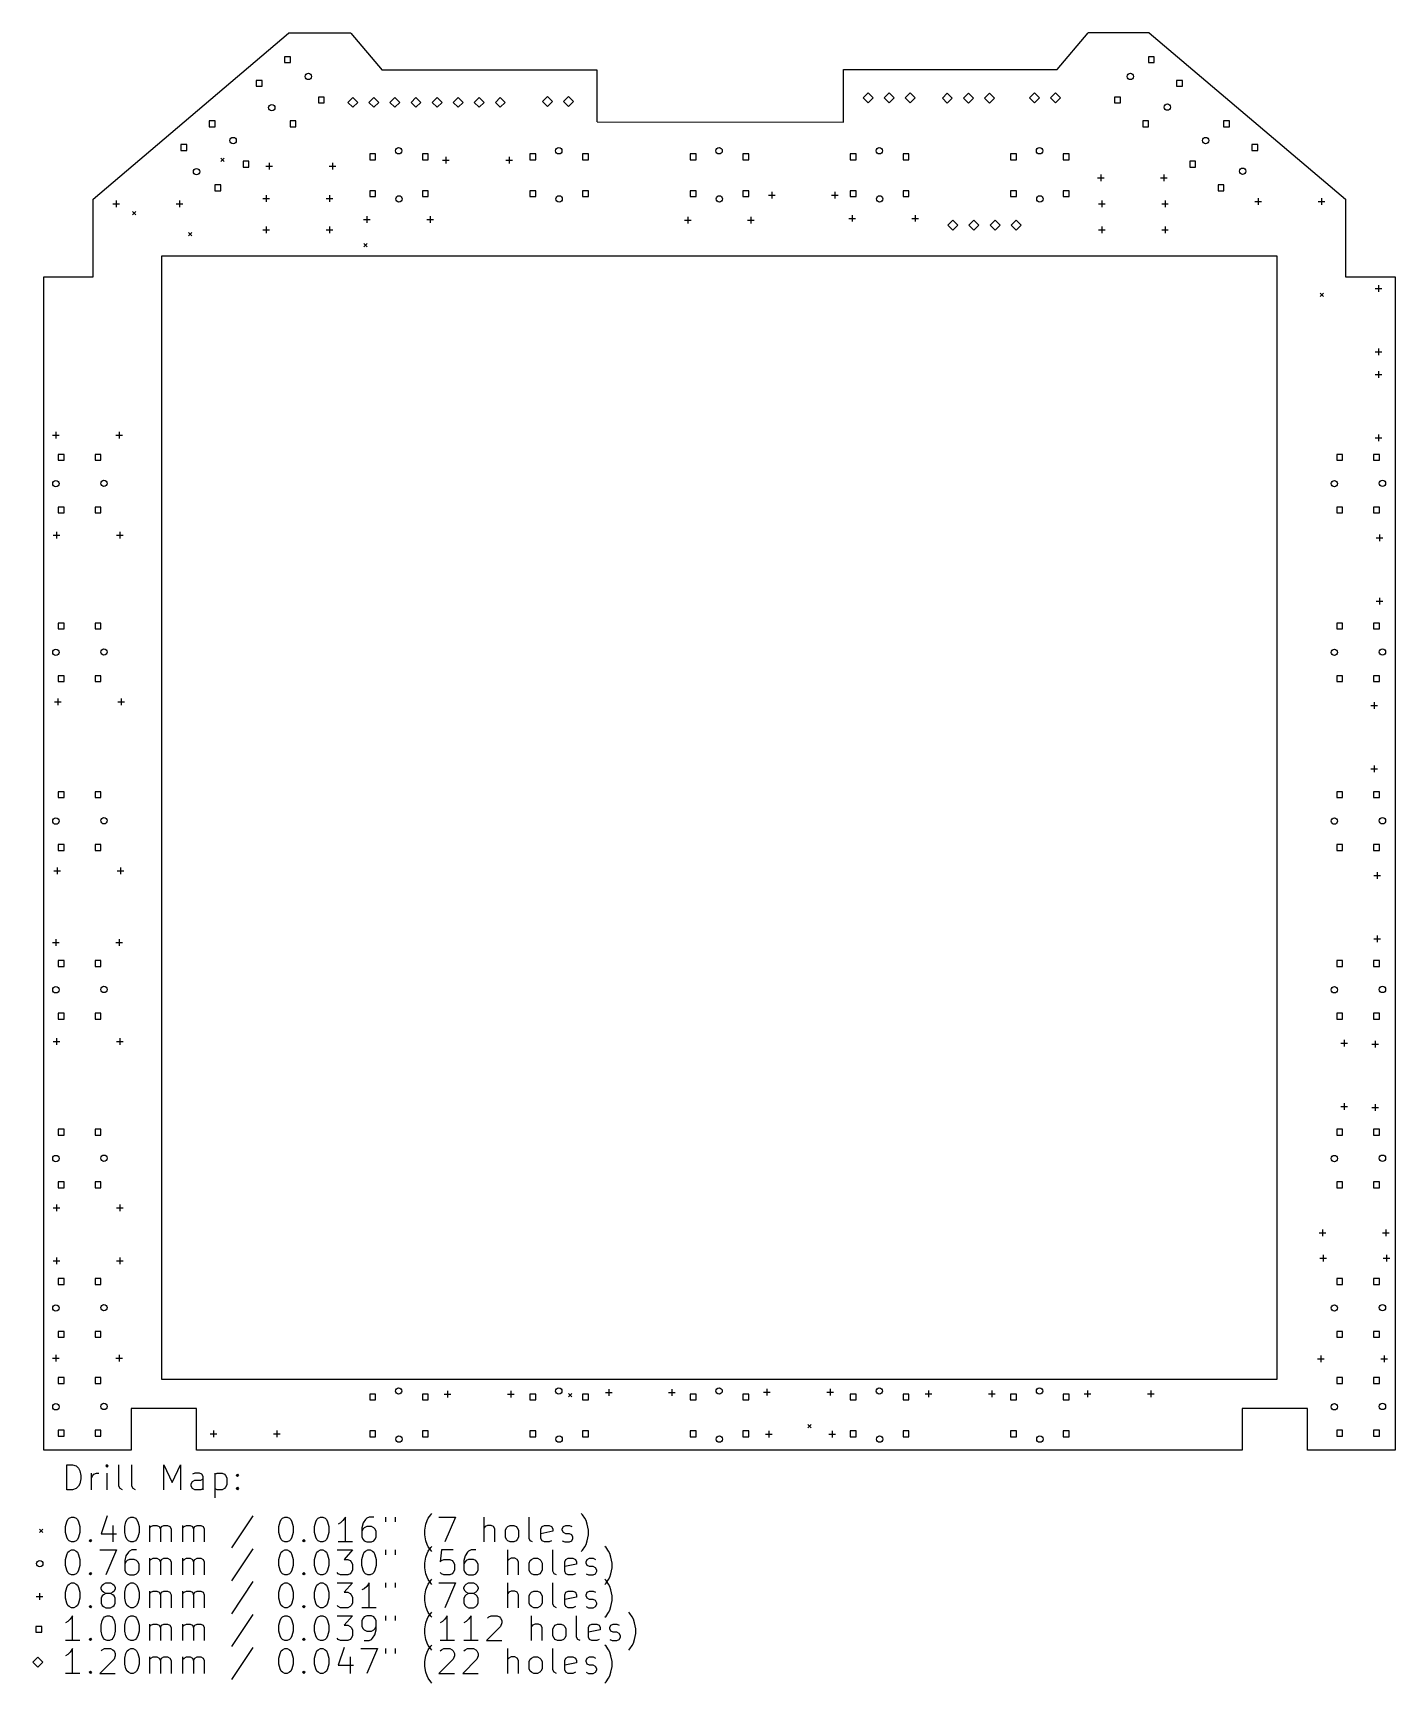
# Model space of a CAD drawing. Extents: x 14 to 178, y -221 to -22.
import ezdxf

# ---------------------------------------------------------------- set-up
doc = ezdxf.new("R2010")
doc.units = 0
doc.layers.add('BLACK', color=7, linetype='CONTINUOUS')

msp = doc.modelspace()

# ---------------------------------------------------------------- linework, layer by layer
at = {"layer": 'BLACK', "linetype": 'CONTINUOUS'}
for p, q in [((21.336, -42.509), (44.857, -22.507)), ((52.357, -22.507), (44.857, -22.507)), ((52.357, -22.507), (56.147, -26.977)), ((137.487, -26.877), (141.207, -22.497)), ((148.577, -22.497), (141.207, -22.497)), ((148.577, -22.497), (172.212, -42.509)), ((45.0809, -25.3518), (44.3738, -25.3518)), ((44.3738, -25.3518), (44.3738, -26.059)), ((45.0809, -26.059), (45.0809, -25.3518)), ((149.17, -25.3518), (148.463, -25.3518)), ((148.463, -25.3518), (148.463, -26.059)), ((149.17, -26.059), (149.17, -25.3518)), ((44.3738, -26.059), (45.0809, -26.059)), ((82.027, -26.977), (56.147, -26.977)), ((82.027, -33.207), (82.027, -26.977)), ((111.737, -26.877), (137.487, -26.877)), ((111.737, -33.217), (111.737, -26.877)), ((148.463, -26.059), (149.17, -26.059)), ((41.6758, -28.209), (40.9687, -28.209)), ((40.9687, -28.209), (40.9687, -28.9161)), ((40.9687, -28.9161), (41.6758, -28.9161)), ((41.6758, -28.9161), (41.6758, -28.209)), ((114.697, -29.687), (114.097, -30.287)), ((115.297, -30.287), (114.697, -29.687)), ((117.237, -29.687), (116.637, -30.287)), ((117.837, -30.287), (117.237, -29.687)), ((119.777, -29.687), (119.177, -30.287)), ((120.377, -30.287), (119.777, -29.687)), ((124.237, -29.747), (123.637, -30.347)), ((124.837, -30.347), (124.237, -29.747)), ((126.777, -29.747), (126.177, -30.347)), ((127.377, -30.347), (126.777, -29.747)), ((129.317, -29.747), (128.717, -30.347)), ((129.917, -30.347), (129.317, -29.747)), ((134.727, -29.687), (134.127, -30.287)), ((135.327, -30.287), (134.727, -29.687)), ((137.267, -29.687), (136.667, -30.287)), ((137.867, -30.287), (137.267, -29.687)), ((152.575, -28.209), (151.868, -28.209)), ((151.868, -28.209), (151.868, -28.9161)), ((151.868, -28.9161), (152.575, -28.9161)), ((152.575, -28.9161), (152.575, -28.209)), ((49.1626, -30.2162), (48.4555, -30.2162)), ((48.4555, -30.2162), (48.4555, -30.9233)), ((48.4555, -30.9233), (49.1626, -30.9233)), ((49.1626, -30.9233), (49.1626, -30.2162)), ((52.597, -30.247), (51.997, -30.847)), ((51.997, -30.847), (52.597, -31.447)), ((53.197, -30.847), (52.597, -30.247)), ((52.597, -31.447), (53.197, -30.847)), ((55.137, -30.247), (54.537, -30.847)), ((54.537, -30.847), (55.137, -31.447)), ((55.737, -30.847), (55.137, -30.247)), ((55.137, -31.447), (55.737, -30.847)), ((57.677, -30.247), (57.077, -30.847)), ((57.077, -30.847), (57.677, -31.447)), ((58.277, -30.847), (57.677, -30.247)), ((57.677, -31.447), (58.277, -30.847)), ((60.217, -30.247), (59.617, -30.847)), ((59.617, -30.847), (60.217, -31.447)), ((60.817, -30.847), (60.217, -30.247)), ((60.217, -31.447), (60.817, -30.847)), ((62.757, -30.247), (62.157, -30.847)), ((62.157, -30.847), (62.757, -31.447)), ((63.357, -30.847), (62.757, -30.247)), ((62.757, -31.447), (63.357, -30.847)), ((65.297, -30.247), (64.697, -30.847)), ((64.697, -30.847), (65.297, -31.447)), ((65.897, -30.847), (65.297, -30.247)), ((65.297, -31.447), (65.897, -30.847)), ((67.837, -30.247), (67.237, -30.847)), ((67.237, -30.847), (67.837, -31.447)), ((68.437, -30.847), (67.837, -30.247)), ((67.837, -31.447), (68.437, -30.847)), ((70.377, -30.247), (69.777, -30.847)), ((69.777, -30.847), (70.377, -31.447)), ((70.977, -30.847), (70.377, -30.247)), ((70.377, -31.447), (70.977, -30.847)), ((76.047, -30.147), (75.447, -30.747)), ((75.447, -30.747), (76.047, -31.347)), ((76.647, -30.747), (76.047, -30.147)), ((76.047, -31.347), (76.647, -30.747)), ((78.587, -30.147), (77.987, -30.747)), ((77.987, -30.747), (78.587, -31.347)), ((79.187, -30.747), (78.587, -30.147)), ((78.587, -31.347), (79.187, -30.747)), ((114.097, -30.287), (114.697, -30.887)), ((114.697, -30.887), (115.297, -30.287)), ((116.637, -30.287), (117.237, -30.887)), ((117.237, -30.887), (117.837, -30.287)), ((119.177, -30.287), (119.777, -30.887)), ((119.777, -30.887), (120.377, -30.287)), ((123.637, -30.347), (124.237, -30.947)), ((124.237, -30.947), (124.837, -30.347)), ((126.177, -30.347), (126.777, -30.947)), ((126.777, -30.947), (127.377, -30.347)), ((128.717, -30.347), (129.317, -30.947)), ((129.317, -30.947), (129.917, -30.347)), ((134.127, -30.287), (134.727, -30.887)), ((134.727, -30.887), (135.327, -30.287)), ((136.667, -30.287), (137.267, -30.887)), ((137.267, -30.887), (137.867, -30.287)), ((145.089, -30.2162), (144.381, -30.2162)), ((144.381, -30.2162), (144.381, -30.9233)), ((144.381, -30.9233), (145.089, -30.9233)), ((145.089, -30.9233), (145.089, -30.2162)), ((36.0109, -33.0718), (35.3038, -33.0718)), ((35.3038, -33.0718), (35.3038, -33.779)), ((35.3038, -33.779), (36.0109, -33.779)), ((36.0109, -33.779), (36.0109, -33.0718)), ((45.7575, -33.0734), (45.0504, -33.0734)), ((45.0504, -33.0734), (45.0504, -33.7805)), ((45.0504, -33.7805), (45.7575, -33.7805)), ((45.7575, -33.7805), (45.7575, -33.0734)), ((82.027, -33.207), (111.737, -33.217)), ((148.494, -33.0734), (147.786, -33.0734)), ((147.786, -33.0734), (147.786, -33.7805)), ((147.786, -33.7805), (148.494, -33.7805)), ((148.494, -33.7805), (148.494, -33.0734)), ((158.24, -33.0718), (157.533, -33.0718)), ((157.533, -33.0718), (157.533, -33.779)), ((157.533, -33.779), (158.24, -33.779)), ((158.24, -33.779), (158.24, -33.0718)), ((32.6058, -35.929), (31.8987, -35.929)), ((31.8987, -35.929), (31.8987, -36.6361)), ((31.8987, -36.6361), (32.6058, -36.6361)), ((32.6058, -36.6361), (32.6058, -35.929)), ((36.7163, -37.5535), (37.1163, -37.9535)), ((37.1163, -37.5535), (36.7163, -37.9535)), ((55.3456, -37.0444), (54.6384, -37.0444)), ((54.6384, -37.0444), (54.6384, -37.7516)), ((54.6384, -37.7516), (55.3456, -37.7516)), ((55.3456, -37.7516), (55.3456, -37.0444)), ((61.6956, -37.0444), (60.9884, -37.0444)), ((60.9884, -37.0444), (60.9884, -37.7516)), ((60.9884, -37.7516), (61.6956, -37.7516)), ((61.6956, -37.7516), (61.6956, -37.0444)), ((63.827, -37.407), (63.827, -38.207)), ((71.447, -37.407), (71.447, -38.207)), ((74.6456, -37.0444), (73.9384, -37.0444)), ((73.9384, -37.0444), (73.9384, -37.7516)), ((73.9384, -37.7516), (74.6456, -37.7516)), ((74.6456, -37.7516), (74.6456, -37.0444)), ((80.9956, -37.0444), (80.2884, -37.0444)), ((80.2884, -37.0444), (80.2884, -37.7516)), ((80.2884, -37.7516), (80.9956, -37.7516)), ((80.9956, -37.7516), (80.9956, -37.0444)), ((93.9556, -37.0444), (93.2484, -37.0444)), ((93.2484, -37.0444), (93.2484, -37.7516)), ((93.2484, -37.7516), (93.9556, -37.7516)), ((93.9556, -37.7516), (93.9556, -37.0444)), ((100.306, -37.0444), (99.5984, -37.0444)), ((99.5984, -37.0444), (99.5984, -37.7516)), ((99.5984, -37.7516), (100.306, -37.7516)), ((100.306, -37.7516), (100.306, -37.0444)), ((113.256, -37.0444), (112.548, -37.0444)), ((112.548, -37.0444), (112.548, -37.7516)), ((112.548, -37.7516), (113.256, -37.7516)), ((113.256, -37.7516), (113.256, -37.0444)), ((119.606, -37.0444), (118.898, -37.0444)), ((118.898, -37.0444), (118.898, -37.7516)), ((118.898, -37.7516), (119.606, -37.7516)), ((119.606, -37.7516), (119.606, -37.0444)), ((132.566, -37.0444), (131.858, -37.0444)), ((131.858, -37.0444), (131.858, -37.7516)), ((131.858, -37.7516), (132.566, -37.7516)), ((132.566, -37.7516), (132.566, -37.0444)), ((138.916, -37.0444), (138.208, -37.0444)), ((138.208, -37.0444), (138.208, -37.7516)), ((138.208, -37.7516), (138.916, -37.7516)), ((138.916, -37.7516), (138.916, -37.0444)), ((161.645, -35.929), (160.938, -35.929)), ((160.938, -35.929), (160.938, -36.6361)), ((160.938, -36.6361), (161.645, -36.6361)), ((161.645, -36.6361), (161.645, -35.929)), ((40.0926, -37.9362), (39.3855, -37.9362)), ((39.3855, -37.9362), (39.3855, -38.6433)), ((39.3855, -38.6433), (40.0926, -38.6433)), ((40.0926, -38.6433), (40.0926, -37.9362)), ((42.127, -38.547), (42.927, -38.547)), ((42.527, -38.147), (42.527, -38.947)), ((49.747, -38.547), (50.547, -38.547)), ((50.147, -38.147), (50.147, -38.947)), ((63.427, -37.807), (64.227, -37.807)), ((71.047, -37.807), (71.847, -37.807)), ((142.717, -39.527), (142.717, -40.327)), ((150.337, -39.527), (150.337, -40.327)), ((154.159, -37.9362), (153.451, -37.9362)), ((153.451, -37.9362), (153.451, -38.6433)), ((153.451, -38.6433), (154.159, -38.6433)), ((154.159, -38.6433), (154.159, -37.9362)), ((36.6875, -40.7934), (35.9804, -40.7934)), ((35.9804, -40.7934), (35.9804, -41.5005)), ((35.9804, -41.5005), (36.6875, -41.5005)), ((36.6875, -41.5005), (36.6875, -40.7934)), ((55.3456, -41.4894), (54.6384, -41.4894)), ((54.6384, -41.4894), (54.6384, -42.1966)), ((55.3456, -42.1966), (55.3456, -41.4894)), ((61.6956, -41.4894), (60.9884, -41.4894)), ((60.9884, -41.4894), (60.9884, -42.1966)), ((61.6956, -42.1966), (61.6956, -41.4894)), ((74.6456, -41.4894), (73.9384, -41.4894)), ((73.9384, -41.4894), (73.9384, -42.1966)), ((74.6456, -42.1966), (74.6456, -41.4894)), ((80.9956, -41.4894), (80.2884, -41.4894)), ((80.2884, -41.4894), (80.2884, -42.1966)), ((80.9956, -42.1966), (80.9956, -41.4894)), ((93.9556, -41.4894), (93.2484, -41.4894)), ((93.2484, -41.4894), (93.2484, -42.1966)), ((93.9556, -42.1966), (93.9556, -41.4894)), ((100.306, -41.4894), (99.5984, -41.4894)), ((99.5984, -41.4894), (99.5984, -42.1966)), ((100.306, -42.1966), (100.306, -41.4894)), ((103.077, -41.617), (103.077, -42.417)), ((110.697, -41.617), (110.697, -42.417)), ((113.256, -41.4894), (112.548, -41.4894)), ((112.548, -41.4894), (112.548, -42.1966)), ((113.256, -42.1966), (113.256, -41.4894)), ((119.606, -41.4894), (118.898, -41.4894)), ((118.898, -41.4894), (118.898, -42.1966)), ((119.606, -42.1966), (119.606, -41.4894)), ((132.566, -41.4894), (131.858, -41.4894)), ((131.858, -41.4894), (131.858, -42.1966)), ((132.566, -42.1966), (132.566, -41.4894)), ((138.916, -41.4894), (138.208, -41.4894)), ((138.208, -41.4894), (138.208, -42.1966)), ((138.916, -42.1966), (138.916, -41.4894)), ((142.317, -39.927), (143.117, -39.927)), ((149.937, -39.927), (150.737, -39.927)), ((157.564, -40.7934), (156.856, -40.7934)), ((156.856, -40.7934), (156.856, -41.5005)), ((156.856, -41.5005), (157.564, -41.5005)), ((157.564, -41.5005), (157.564, -40.7934)), ((21.336, -51.8795), (21.336, -42.509)), ((23.687, -43.057), (24.487, -43.057)), ((24.087, -42.657), (24.087, -43.457)), ((31.307, -43.057), (32.107, -43.057)), ((31.707, -42.657), (31.707, -43.457)), ((41.757, -42.437), (42.557, -42.437)), ((42.157, -42.037), (42.157, -42.837)), ((49.377, -42.437), (50.177, -42.437)), ((49.777, -42.037), (49.777, -42.837)), ((54.6384, -42.1966), (55.3456, -42.1966)), ((60.9884, -42.1966), (61.6956, -42.1966)), ((73.9384, -42.1966), (74.6456, -42.1966)), ((80.2884, -42.1966), (80.9956, -42.1966)), ((93.2484, -42.1966), (93.9556, -42.1966)), ((99.5984, -42.1966), (100.306, -42.1966)), ((102.677, -42.017), (103.477, -42.017)), ((110.297, -42.017), (111.097, -42.017)), ((112.548, -42.1966), (113.256, -42.1966)), ((118.898, -42.1966), (119.606, -42.1966)), ((131.858, -42.1966), (132.566, -42.1966)), ((138.208, -42.1966), (138.916, -42.1966)), ((142.447, -43.057), (143.247, -43.057)), ((142.847, -42.657), (142.847, -43.457)), ((150.067, -43.057), (150.867, -43.057)), ((150.467, -42.657), (150.467, -43.457)), ((161.287, -42.777), (162.087, -42.777)), ((161.687, -42.377), (161.687, -43.177)), ((168.907, -42.777), (169.707, -42.777)), ((169.307, -42.377), (169.307, -43.177)), ((172.212, -42.509), (172.212, -51.8795)), ((26.0423, -43.9824), (26.4423, -44.3824)), ((26.4423, -43.9824), (26.0423, -44.3824)), ((53.897, -44.957), (54.697, -44.957)), ((54.297, -44.557), (54.297, -45.357)), ((61.517, -44.957), (62.317, -44.957)), ((61.917, -44.557), (61.917, -45.357)), ((92.557, -45.047), (93.357, -45.047)), ((92.957, -44.647), (92.957, -45.447)), ((100.177, -45.047), (100.977, -45.047)), ((100.577, -44.647), (100.577, -45.447)), ((112.357, -44.817), (113.157, -44.817)), ((112.757, -44.417), (112.757, -45.217)), ((119.977, -44.817), (120.777, -44.817)), ((120.377, -44.417), (120.377, -45.217)), ((124.907, -45.057), (124.307, -45.657)), ((124.307, -45.657), (124.907, -46.257)), ((125.507, -45.657), (124.907, -45.057)), ((124.907, -46.257), (125.507, -45.657)), ((127.447, -45.057), (126.847, -45.657)), ((126.847, -45.657), (127.447, -46.257)), ((128.047, -45.657), (127.447, -45.057)), ((127.447, -46.257), (128.047, -45.657)), ((129.987, -45.057), (129.387, -45.657)), ((129.387, -45.657), (129.987, -46.257)), ((130.587, -45.657), (129.987, -45.057)), ((129.987, -46.257), (130.587, -45.657)), ((132.527, -45.057), (131.927, -45.657)), ((131.927, -45.657), (132.527, -46.257)), ((133.127, -45.657), (132.527, -45.057)), ((132.527, -46.257), (133.127, -45.657)), ((32.7886, -46.5201), (33.1886, -46.9201)), ((33.1886, -46.5201), (32.7886, -46.9201)), ((41.757, -46.197), (42.557, -46.197)), ((42.157, -45.797), (42.157, -46.597)), ((49.377, -46.197), (50.177, -46.197)), ((49.777, -45.797), (49.777, -46.597)), ((142.447, -46.197), (143.247, -46.197)), ((142.847, -45.797), (142.847, -46.597)), ((150.067, -46.197), (150.867, -46.197)), ((150.467, -45.797), (150.467, -46.597)), ((29.591, -49.3395), (163.957, -49.3395)), ((29.591, -184.658), (29.591, -49.3395)), ((53.9197, -47.866), (54.3197, -48.266)), ((54.3197, -47.866), (53.9197, -48.266)), ((163.957, -49.3395), (163.957, -184.658)), ((15.367, -193.167), (15.367, -51.8795)), ((15.367, -51.8795), (21.336, -51.8795)), ((172.212, -51.8795), (178.181, -51.8795)), ((175.777, -53.257), (176.577, -53.257)), ((176.177, -52.857), (176.177, -53.657)), ((178.181, -51.8795), (178.181, -193.167)), ((169.173, -53.8375), (169.573, -54.2375)), ((169.573, -53.8375), (169.173, -54.2375)), ((175.777, -60.877), (176.577, -60.877)), ((176.177, -60.477), (176.177, -61.277)), ((176.177, -63.237), (176.177, -64.037)), ((175.777, -63.637), (176.577, -63.637)), ((16.427, -70.947), (17.227, -70.947)), ((16.827, -70.547), (16.827, -71.347)), ((24.047, -70.947), (24.847, -70.947)), ((24.447, -70.547), (24.447, -71.347)), ((175.777, -71.257), (176.577, -71.257)), ((176.177, -70.857), (176.177, -71.657)), ((17.8146, -73.2384), (17.1074, -73.2384)), ((17.1074, -73.2384), (17.1074, -73.9456)), ((17.8146, -73.9456), (17.8146, -73.2384)), ((22.2596, -73.2384), (21.5524, -73.2384)), ((21.5524, -73.2384), (21.5524, -73.9456)), ((22.2596, -73.9456), (22.2596, -73.2384)), ((171.865, -73.2384), (171.157, -73.2384)), ((171.157, -73.2384), (171.157, -73.9456)), ((171.865, -73.9456), (171.865, -73.2384)), ((176.31, -73.2384), (175.602, -73.2384)), ((175.602, -73.2384), (175.602, -73.9456)), ((176.31, -73.9456), (176.31, -73.2384)), ((17.1074, -73.9456), (17.8146, -73.9456)), ((21.5524, -73.9456), (22.2596, -73.9456)), ((171.157, -73.9456), (171.865, -73.9456)), ((175.602, -73.9456), (176.31, -73.9456)), ((17.8146, -79.5884), (17.1074, -79.5884)), ((17.1074, -79.5884), (17.1074, -80.2956)), ((17.1074, -80.2956), (17.8146, -80.2956)), ((17.8146, -80.2956), (17.8146, -79.5884)), ((22.2596, -79.5884), (21.5524, -79.5884)), ((21.5524, -79.5884), (21.5524, -80.2956)), ((21.5524, -80.2956), (22.2596, -80.2956)), ((22.2596, -80.2956), (22.2596, -79.5884)), ((171.865, -79.5884), (171.157, -79.5884)), ((171.157, -79.5884), (171.157, -80.2956)), ((171.157, -80.2956), (171.865, -80.2956)), ((171.865, -80.2956), (171.865, -79.5884)), ((176.31, -79.5884), (175.602, -79.5884)), ((175.602, -79.5884), (175.602, -80.2956)), ((175.602, -80.2956), (176.31, -80.2956)), ((176.31, -80.2956), (176.31, -79.5884)), ((16.507, -82.987), (17.307, -82.987)), ((16.907, -82.587), (16.907, -83.387)), ((24.127, -82.987), (24.927, -82.987)), ((24.527, -82.587), (24.527, -83.387)), ((175.897, -83.297), (176.697, -83.297)), ((176.297, -82.897), (176.297, -83.697)), ((175.897, -90.917), (176.697, -90.917)), ((176.297, -90.517), (176.297, -91.317)), ((17.8146, -93.5584), (17.1074, -93.5584)), ((17.1074, -93.5584), (17.1074, -94.2656)), ((17.1074, -94.2656), (17.8146, -94.2656)), ((17.8146, -94.2656), (17.8146, -93.5584)), ((22.2596, -93.5584), (21.5524, -93.5584)), ((21.5524, -93.5584), (21.5524, -94.2656)), ((21.5524, -94.2656), (22.2596, -94.2656)), ((22.2596, -94.2656), (22.2596, -93.5584)), ((171.865, -93.5584), (171.157, -93.5584)), ((171.157, -93.5584), (171.157, -94.2656)), ((171.157, -94.2656), (171.865, -94.2656)), ((171.865, -94.2656), (171.865, -93.5584)), ((176.31, -93.5584), (175.602, -93.5584)), ((175.602, -93.5584), (175.602, -94.2656)), ((175.602, -94.2656), (176.31, -94.2656)), ((176.31, -94.2656), (176.31, -93.5584)), ((17.8146, -99.9084), (17.1074, -99.9084)), ((17.1074, -99.9084), (17.1074, -100.616)), ((17.1074, -100.616), (17.8146, -100.616)), ((17.8146, -100.616), (17.8146, -99.9084)), ((22.2596, -99.9084), (21.5524, -99.9084)), ((21.5524, -99.9084), (21.5524, -100.616)), ((21.5524, -100.616), (22.2596, -100.616)), ((22.2596, -100.616), (22.2596, -99.9084)), ((171.865, -99.9084), (171.157, -99.9084)), ((171.157, -99.9084), (171.157, -100.616)), ((171.157, -100.616), (171.865, -100.616)), ((171.865, -100.616), (171.865, -99.9084)), ((176.31, -99.9084), (175.602, -99.9084)), ((175.602, -99.9084), (175.602, -100.616)), ((175.602, -100.616), (176.31, -100.616)), ((176.31, -100.616), (176.31, -99.9084)), ((16.667, -103.057), (17.467, -103.057)), ((17.067, -102.657), (17.067, -103.457)), ((24.287, -103.057), (25.087, -103.057)), ((24.687, -102.657), (24.687, -103.457)), ((175.677, -103.097), (175.677, -103.897)), ((175.277, -103.497), (176.077, -103.497)), ((175.277, -111.117), (176.077, -111.117)), ((175.677, -110.717), (175.677, -111.517)), ((17.8146, -113.878), (17.1074, -113.878)), ((17.1074, -113.878), (17.1074, -114.586)), ((17.1074, -114.586), (17.8146, -114.586)), ((17.8146, -114.586), (17.8146, -113.878)), ((22.2596, -113.878), (21.5524, -113.878)), ((21.5524, -113.878), (21.5524, -114.586)), ((21.5524, -114.586), (22.2596, -114.586)), ((22.2596, -114.586), (22.2596, -113.878)), ((171.865, -113.878), (171.157, -113.878)), ((171.157, -113.878), (171.157, -114.586)), ((171.157, -114.586), (171.865, -114.586)), ((171.865, -114.586), (171.865, -113.878)), ((176.31, -113.878), (175.602, -113.878)), ((175.602, -113.878), (175.602, -114.586)), ((175.602, -114.586), (176.31, -114.586)), ((176.31, -114.586), (176.31, -113.878)), ((17.8146, -120.228), (17.1074, -120.228)), ((17.1074, -120.228), (17.1074, -120.936)), ((17.1074, -120.936), (17.8146, -120.936)), ((17.8146, -120.936), (17.8146, -120.228)), ((22.2596, -120.228), (21.5524, -120.228)), ((21.5524, -120.228), (21.5524, -120.936)), ((21.5524, -120.936), (22.2596, -120.936)), ((22.2596, -120.936), (22.2596, -120.228)), ((171.865, -120.228), (171.157, -120.228)), ((171.157, -120.228), (171.157, -120.936)), ((171.157, -120.936), (171.865, -120.936)), ((171.865, -120.936), (171.865, -120.228)), ((176.31, -120.228), (175.602, -120.228)), ((175.602, -120.228), (175.602, -120.936)), ((175.602, -120.936), (176.31, -120.936)), ((176.31, -120.936), (176.31, -120.228)), ((16.987, -122.987), (16.987, -123.787)), ((24.607, -122.987), (24.607, -123.787)), ((16.587, -123.387), (17.387, -123.387)), ((24.207, -123.387), (25.007, -123.387)), ((175.647, -123.967), (176.447, -123.967)), ((176.047, -123.567), (176.047, -124.367)), ((16.427, -132.037), (17.227, -132.037)), ((16.827, -131.637), (16.827, -132.437)), ((24.047, -132.037), (24.847, -132.037)), ((24.447, -131.637), (24.447, -132.437)), ((175.647, -131.587), (176.447, -131.587)), ((176.047, -131.187), (176.047, -131.987)), ((17.8146, -134.198), (17.1074, -134.198)), ((17.1074, -134.198), (17.1074, -134.906)), ((17.1074, -134.906), (17.8146, -134.906)), ((17.8146, -134.906), (17.8146, -134.198)), ((22.2596, -134.198), (21.5524, -134.198)), ((21.5524, -134.198), (21.5524, -134.906)), ((21.5524, -134.906), (22.2596, -134.906)), ((22.2596, -134.906), (22.2596, -134.198)), ((171.865, -134.198), (171.157, -134.198)), ((171.157, -134.198), (171.157, -134.906)), ((171.157, -134.906), (171.865, -134.906)), ((171.865, -134.906), (171.865, -134.198)), ((176.31, -134.198), (175.602, -134.198)), ((175.602, -134.198), (175.602, -134.906)), ((175.602, -134.906), (176.31, -134.906)), ((176.31, -134.906), (176.31, -134.198)), ((17.8146, -140.548), (17.1074, -140.548)), ((17.1074, -140.548), (17.1074, -141.256)), ((17.8146, -141.256), (17.8146, -140.548)), ((22.2596, -140.548), (21.5524, -140.548)), ((21.5524, -140.548), (21.5524, -141.256)), ((22.2596, -141.256), (22.2596, -140.548)), ((171.865, -140.548), (171.157, -140.548)), ((171.157, -140.548), (171.157, -141.256)), ((171.865, -141.256), (171.865, -140.548)), ((176.31, -140.548), (175.602, -140.548)), ((175.602, -140.548), (175.602, -141.256)), ((176.31, -141.256), (176.31, -140.548)), ((17.1074, -141.256), (17.8146, -141.256)), ((21.5524, -141.256), (22.2596, -141.256)), ((171.157, -141.256), (171.865, -141.256)), ((175.602, -141.256), (176.31, -141.256)), ((16.507, -143.957), (17.307, -143.957)), ((16.907, -143.557), (16.907, -144.357)), ((24.127, -143.957), (24.927, -143.957)), ((24.527, -143.557), (24.527, -144.357)), ((171.637, -144.157), (172.437, -144.157)), ((172.037, -143.757), (172.037, -144.557)), ((175.397, -144.287), (176.197, -144.287)), ((175.797, -143.887), (175.797, -144.687)), ((171.637, -151.777), (172.437, -151.777)), ((172.037, -151.377), (172.037, -152.177)), ((175.397, -151.907), (176.197, -151.907)), ((175.797, -151.507), (175.797, -152.307)), ((17.8146, -154.518), (17.1074, -154.518)), ((17.1074, -154.518), (17.1074, -155.226)), ((17.8146, -155.226), (17.8146, -154.518)), ((22.2596, -154.518), (21.5524, -154.518)), ((21.5524, -154.518), (21.5524, -155.226)), ((22.2596, -155.226), (22.2596, -154.518)), ((171.865, -154.518), (171.157, -154.518)), ((171.157, -154.518), (171.157, -155.226)), ((171.865, -155.226), (171.865, -154.518)), ((176.31, -154.518), (175.602, -154.518)), ((175.602, -154.518), (175.602, -155.226)), ((176.31, -155.226), (176.31, -154.518)), ((17.1074, -155.226), (17.8146, -155.226)), ((21.5524, -155.226), (22.2596, -155.226)), ((171.157, -155.226), (171.865, -155.226)), ((175.602, -155.226), (176.31, -155.226)), ((17.8146, -160.868), (17.1074, -160.868)), ((17.1074, -160.868), (17.1074, -161.576)), ((17.8146, -161.576), (17.8146, -160.868)), ((22.2596, -160.868), (21.5524, -160.868)), ((21.5524, -160.868), (21.5524, -161.576)), ((22.2596, -161.576), (22.2596, -160.868)), ((171.865, -160.868), (171.157, -160.868)), ((171.157, -160.868), (171.157, -161.576)), ((171.865, -161.576), (171.865, -160.868)), ((176.31, -160.868), (175.602, -160.868)), ((175.602, -160.868), (175.602, -161.576)), ((176.31, -161.576), (176.31, -160.868)), ((17.1074, -161.576), (17.8146, -161.576)), ((21.5524, -161.576), (22.2596, -161.576)), ((171.157, -161.576), (171.865, -161.576)), ((175.602, -161.576), (176.31, -161.576)), ((16.507, -163.987), (17.307, -163.987)), ((16.907, -163.587), (16.907, -164.387)), ((24.127, -163.987), (24.927, -163.987)), ((24.527, -163.587), (24.527, -164.387)), ((169.447, -166.587), (169.447, -167.387)), ((177.067, -166.587), (177.067, -167.387)), ((169.047, -166.987), (169.847, -166.987)), ((176.667, -166.987), (177.467, -166.987)), ((16.507, -170.367), (17.307, -170.367)), ((16.907, -169.967), (16.907, -170.767)), ((24.127, -170.367), (24.927, -170.367)), ((24.527, -169.967), (24.527, -170.767)), ((169.137, -170.057), (169.937, -170.057)), ((169.537, -169.657), (169.537, -170.457)), ((176.757, -170.057), (177.557, -170.057)), ((177.157, -169.657), (177.157, -170.457)), ((17.8146, -172.508), (17.1074, -172.508)), ((17.1074, -172.508), (17.1074, -173.216)), ((17.8146, -173.216), (17.8146, -172.508)), ((22.2596, -172.508), (21.5524, -172.508)), ((21.5524, -172.508), (21.5524, -173.216)), ((22.2596, -173.216), (22.2596, -172.508)), ((171.865, -172.508), (171.157, -172.508)), ((171.157, -172.508), (171.157, -173.216)), ((171.865, -173.216), (171.865, -172.508)), ((176.31, -172.508), (175.602, -172.508)), ((175.602, -172.508), (175.602, -173.216)), ((176.31, -173.216), (176.31, -172.508)), ((17.1074, -173.216), (17.8146, -173.216)), ((21.5524, -173.216), (22.2596, -173.216)), ((171.157, -173.216), (171.865, -173.216)), ((175.602, -173.216), (176.31, -173.216)), ((17.8146, -178.858), (17.1074, -178.858)), ((17.1074, -178.858), (17.1074, -179.566)), ((17.1074, -179.566), (17.8146, -179.566)), ((17.8146, -179.566), (17.8146, -178.858)), ((22.2596, -178.858), (21.5524, -178.858)), ((21.5524, -178.858), (21.5524, -179.566)), ((21.5524, -179.566), (22.2596, -179.566)), ((22.2596, -179.566), (22.2596, -178.858)), ((171.865, -178.858), (171.157, -178.858)), ((171.157, -178.858), (171.157, -179.566)), ((171.157, -179.566), (171.865, -179.566)), ((171.865, -179.566), (171.865, -178.858)), ((176.31, -178.858), (175.602, -178.858)), ((175.602, -178.858), (175.602, -179.566)), ((175.602, -179.566), (176.31, -179.566)), ((176.31, -179.566), (176.31, -178.858)), ((16.427, -182.087), (17.227, -182.087)), ((16.827, -181.687), (16.827, -182.487)), ((24.047, -182.087), (24.847, -182.087)), ((24.447, -181.687), (24.447, -182.487)), ((168.847, -182.167), (169.647, -182.167)), ((169.247, -181.767), (169.247, -182.567)), ((176.467, -182.167), (177.267, -182.167)), ((176.867, -181.767), (176.867, -182.567)), ((17.8146, -184.418), (17.1074, -184.418)), ((17.1074, -184.418), (17.1074, -185.126)), ((17.8146, -185.126), (17.8146, -184.418)), ((22.2596, -184.418), (21.5524, -184.418)), ((21.5524, -184.418), (21.5524, -185.126)), ((22.2596, -185.126), (22.2596, -184.418)), ((163.957, -184.658), (29.591, -184.658)), ((171.865, -184.418), (171.157, -184.418)), ((171.157, -184.418), (171.157, -185.126)), ((171.865, -185.126), (171.865, -184.418)), ((176.31, -184.418), (175.602, -184.418)), ((175.602, -184.418), (175.602, -185.126)), ((176.31, -185.126), (176.31, -184.418)), ((17.1074, -185.126), (17.8146, -185.126)), ((21.5524, -185.126), (22.2596, -185.126)), ((55.3456, -186.404), (54.6384, -186.404)), ((54.6384, -186.404), (54.6384, -187.112)), ((55.3456, -187.112), (55.3456, -186.404)), ((61.6956, -186.404), (60.9884, -186.404)), ((60.9884, -186.404), (60.9884, -187.112)), ((61.6956, -187.112), (61.6956, -186.404)), ((63.617, -186.417), (64.417, -186.417)), ((64.017, -186.017), (64.017, -186.817)), ((71.237, -186.417), (72.037, -186.417)), ((71.637, -186.017), (71.637, -186.817)), ((74.6456, -186.404), (73.9384, -186.404)), ((73.9384, -186.404), (73.9384, -187.112)), ((74.6456, -187.112), (74.6456, -186.404)), ((78.5916, -186.333), (78.9916, -186.733)), ((78.9916, -186.333), (78.5916, -186.733)), ((80.9956, -186.404), (80.2884, -186.404)), ((80.2884, -186.404), (80.2884, -187.112)), ((80.9956, -187.112), (80.9956, -186.404)), ((83.037, -186.237), (83.837, -186.237)), ((83.437, -185.837), (83.437, -186.637)), ((90.657, -186.237), (91.457, -186.237)), ((91.057, -185.837), (91.057, -186.637)), ((93.9556, -186.404), (93.2484, -186.404)), ((93.2484, -186.404), (93.2484, -187.112)), ((93.9556, -187.112), (93.9556, -186.404)), ((100.306, -186.404), (99.5984, -186.404)), ((99.5984, -186.404), (99.5984, -187.112)), ((100.306, -187.112), (100.306, -186.404)), ((102.107, -186.197), (102.907, -186.197)), ((102.507, -185.797), (102.507, -186.597)), ((109.727, -186.197), (110.527, -186.197)), ((110.127, -185.797), (110.127, -186.597)), ((113.256, -186.404), (112.548, -186.404)), ((112.548, -186.404), (112.548, -187.112)), ((113.256, -187.112), (113.256, -186.404)), ((119.606, -186.404), (118.898, -186.404)), ((118.898, -186.404), (118.898, -187.112)), ((119.606, -187.112), (119.606, -186.404)), ((121.577, -186.397), (122.377, -186.397)), ((121.977, -185.997), (121.977, -186.797)), ((129.197, -186.397), (129.997, -186.397)), ((129.597, -185.997), (129.597, -186.797)), ((132.566, -186.404), (131.858, -186.404)), ((131.858, -186.404), (131.858, -187.112)), ((132.566, -187.112), (132.566, -186.404)), ((138.916, -186.404), (138.208, -186.404)), ((138.208, -186.404), (138.208, -187.112)), ((138.916, -187.112), (138.916, -186.404)), ((140.727, -186.377), (141.527, -186.377)), ((141.127, -185.977), (141.127, -186.777)), ((148.347, -186.377), (149.147, -186.377)), ((148.747, -185.977), (148.747, -186.777)), ((171.157, -185.126), (171.865, -185.126)), ((175.602, -185.126), (176.31, -185.126)), ((33.782, -188.15), (25.908, -188.15)), ((25.908, -188.15), (25.908, -193.167)), ((33.782, -193.167), (33.782, -188.15)), ((54.6384, -187.112), (55.3456, -187.112)), ((60.9884, -187.112), (61.6956, -187.112)), ((73.9384, -187.112), (74.6456, -187.112)), ((80.2884, -187.112), (80.9956, -187.112)), ((93.2484, -187.112), (93.9556, -187.112)), ((99.5984, -187.112), (100.306, -187.112)), ((112.548, -187.112), (113.256, -187.112)), ((118.898, -187.112), (119.606, -187.112)), ((131.858, -187.112), (132.566, -187.112)), ((138.208, -187.112), (138.916, -187.112)), ((159.766, -188.15), (159.766, -193.167)), ((167.64, -188.15), (159.766, -188.15)), ((167.64, -193.167), (167.64, -188.15)), ((107.449, -190.076), (107.849, -190.476)), ((107.849, -190.076), (107.449, -190.476)), ((17.8146, -190.768), (17.1074, -190.768)), ((17.1074, -190.768), (17.1074, -191.476)), ((17.1074, -191.476), (17.8146, -191.476)), ((17.8146, -191.476), (17.8146, -190.768)), ((22.2596, -190.768), (21.5524, -190.768)), ((21.5524, -190.768), (21.5524, -191.476)), ((21.5524, -191.476), (22.2596, -191.476)), ((22.2596, -191.476), (22.2596, -190.768)), ((35.417, -191.217), (36.217, -191.217)), ((35.817, -190.817), (35.817, -191.617)), ((43.037, -191.217), (43.837, -191.217)), ((43.437, -190.817), (43.437, -191.617)), ((55.3456, -190.849), (54.6384, -190.849)), ((54.6384, -190.849), (54.6384, -191.557)), ((54.6384, -191.557), (55.3456, -191.557)), ((55.3456, -191.557), (55.3456, -190.849)), ((61.6956, -190.849), (60.9884, -190.849)), ((60.9884, -190.849), (60.9884, -191.557)), ((60.9884, -191.557), (61.6956, -191.557)), ((61.6956, -191.557), (61.6956, -190.849)), ((74.6456, -190.849), (73.9384, -190.849)), ((73.9384, -190.849), (73.9384, -191.557)), ((73.9384, -191.557), (74.6456, -191.557)), ((74.6456, -191.557), (74.6456, -190.849)), ((80.9956, -190.849), (80.2884, -190.849)), ((80.2884, -190.849), (80.2884, -191.557)), ((80.2884, -191.557), (80.9956, -191.557)), ((80.9956, -191.557), (80.9956, -190.849)), ((93.9556, -190.849), (93.2484, -190.849)), ((93.2484, -190.849), (93.2484, -191.557)), ((93.2484, -191.557), (93.9556, -191.557)), ((93.9556, -191.557), (93.9556, -190.849)), ((100.306, -190.849), (99.5984, -190.849)), ((99.5984, -190.849), (99.5984, -191.557)), ((99.5984, -191.557), (100.306, -191.557)), ((100.306, -191.557), (100.306, -190.849)), ((102.337, -191.237), (103.137, -191.237)), ((102.737, -190.837), (102.737, -191.637)), ((109.957, -191.237), (110.757, -191.237)), ((110.357, -190.837), (110.357, -191.637)), ((113.256, -190.849), (112.548, -190.849)), ((112.548, -190.849), (112.548, -191.557)), ((112.548, -191.557), (113.256, -191.557)), ((113.256, -191.557), (113.256, -190.849)), ((119.606, -190.849), (118.898, -190.849)), ((118.898, -190.849), (118.898, -191.557)), ((118.898, -191.557), (119.606, -191.557)), ((119.606, -191.557), (119.606, -190.849)), ((132.566, -190.849), (131.858, -190.849)), ((131.858, -190.849), (131.858, -191.557)), ((131.858, -191.557), (132.566, -191.557)), ((132.566, -191.557), (132.566, -190.849)), ((138.916, -190.849), (138.208, -190.849)), ((138.208, -190.849), (138.208, -191.557)), ((138.208, -191.557), (138.916, -191.557)), ((138.916, -191.557), (138.916, -190.849)), ((171.865, -190.768), (171.157, -190.768)), ((171.157, -190.768), (171.157, -191.476)), ((171.157, -191.476), (171.865, -191.476)), ((171.865, -191.476), (171.865, -190.768)), ((176.31, -190.768), (175.602, -190.768)), ((175.602, -190.768), (175.602, -191.476)), ((175.602, -191.476), (176.31, -191.476)), ((176.31, -191.476), (176.31, -190.768)), ((25.908, -193.167), (15.367, -193.167)), ((159.766, -193.167), (33.782, -193.167)), ((178.181, -193.167), (167.64, -193.167)), ((18.1313, -197.924), (18.1313, -194.924)), ((18.1313, -194.924), (18.8456, -194.924)), ((18.8456, -194.924), (19.2741, -195.067)), ((19.2741, -195.067), (19.5599, -195.353)), ((19.5599, -195.353), (19.7027, -195.638)), ((19.7027, -195.638), (19.8456, -196.21)), ((19.8456, -196.638), (19.7027, -197.21)), ((19.8456, -196.21), (19.8456, -196.638)), ((21.1313, -197.924), (21.1313, -195.924)), ((21.1313, -196.496), (21.2741, -196.21)), ((21.2741, -196.21), (21.417, -196.067)), ((21.417, -196.067), (21.7027, -195.924)), ((21.7027, -195.924), (21.9884, -195.924)), ((22.9884, -194.924), (22.8456, -195.067)), ((22.8456, -195.067), (22.9884, -195.21)), ((23.1313, -195.067), (22.9884, -194.924)), ((22.9884, -194.924), (22.9884, -195.21)), ((22.9884, -195.21), (23.1313, -195.067)), ((22.9884, -197.924), (22.9884, -195.924)), ((24.417, -197.496), (24.417, -194.924)), ((25.9884, -197.496), (25.9884, -194.924)), ((29.8456, -197.924), (29.8456, -194.924)), ((29.8456, -194.924), (30.8456, -197.067)), ((30.8456, -197.067), (31.8456, -194.924)), ((31.8456, -194.924), (31.8456, -197.924)), ((33.5599, -195.924), (33.2741, -196.067)), ((34.1313, -195.924), (33.5599, -195.924)), ((34.417, -196.067), (34.1313, -195.924)), ((34.2741, -196.781), (34.5599, -196.638)), ((34.5599, -196.353), (34.417, -196.067)), ((34.5599, -197.924), (34.5599, -196.353)), ((35.9884, -195.924), (35.9884, -198.924)), ((35.9884, -196.067), (36.2741, -195.924)), ((36.2741, -195.924), (36.8456, -195.924)), ((36.8456, -195.924), (37.1313, -196.067)), ((37.1313, -196.067), (37.2741, -196.21)), ((37.2741, -196.21), (37.417, -196.496)), ((37.417, -196.496), (37.417, -197.353)), ((38.5599, -196.21), (38.7027, -196.067)), ((38.7027, -196.353), (38.5599, -196.21)), ((38.7027, -196.067), (38.8456, -196.21)), ((38.7027, -196.067), (38.7027, -196.353)), ((38.8456, -196.21), (38.7027, -196.353)), ((18.8456, -197.924), (18.1313, -197.924)), ((19.2741, -197.781), (18.8456, -197.924)), ((19.5599, -197.496), (19.2741, -197.781)), ((19.7027, -197.21), (19.5599, -197.496)), ((24.5599, -197.781), (24.417, -197.496)), ((24.8456, -197.924), (24.5599, -197.781)), ((26.1313, -197.781), (25.9884, -197.496)), ((26.417, -197.924), (26.1313, -197.781)), ((33.1313, -197.21), (33.2741, -196.924)), ((33.1313, -197.496), (33.1313, -197.21)), ((33.2741, -197.781), (33.1313, -197.496)), ((33.2741, -196.924), (33.5599, -196.781)), ((33.5599, -197.924), (33.2741, -197.781)), ((33.5599, -196.781), (34.2741, -196.781)), ((34.2741, -197.924), (33.5599, -197.924)), ((34.5599, -197.781), (34.2741, -197.924)), ((36.2741, -197.924), (35.9884, -197.781)), ((36.8456, -197.924), (36.2741, -197.924)), ((37.1313, -197.781), (36.8456, -197.924)), ((37.2741, -197.638), (37.1313, -197.781)), ((37.417, -197.353), (37.2741, -197.638)), ((38.5599, -197.781), (38.7027, -197.638)), ((38.7027, -197.924), (38.5599, -197.781)), ((38.7027, -197.638), (38.8456, -197.781)), ((38.7027, -197.638), (38.7027, -197.924)), ((38.8456, -197.781), (38.7027, -197.924)), ((14.867, -202.667), (15.267, -203.067)), ((15.267, -202.667), (14.867, -203.067)), ((17.9884, -202.367), (18.1313, -201.796)), ((17.9884, -203.081), (17.9884, -202.367)), ((18.1313, -201.796), (18.2741, -201.51)), ((18.2741, -201.51), (18.417, -201.367)), ((18.417, -201.367), (18.7027, -201.224)), ((18.7027, -201.224), (18.9884, -201.224)), ((18.9884, -201.224), (19.2741, -201.367)), ((19.2741, -201.367), (19.417, -201.51)), ((19.417, -201.51), (19.5599, -201.796)), ((19.5599, -201.796), (19.7027, -202.367)), ((19.7027, -202.367), (19.7027, -203.081)), ((22.9884, -201.081), (22.2741, -203.224)), ((23.7027, -202.224), (23.7027, -204.224)), ((25.1313, -202.367), (25.2741, -201.796)), ((25.1313, -203.081), (25.1313, -202.367)), ((25.2741, -201.796), (25.417, -201.51)), ((25.417, -201.51), (25.5599, -201.367)), ((25.5599, -201.367), (25.8456, -201.224)), ((25.8456, -201.224), (26.1313, -201.224)), ((26.1313, -201.224), (26.417, -201.367)), ((26.417, -201.367), (26.5599, -201.51)), ((26.5599, -201.51), (26.7027, -201.796)), ((26.7027, -201.796), (26.8456, -202.367)), ((26.8456, -202.367), (26.8456, -203.081)), ((28.1313, -204.224), (28.1313, -202.224)), ((28.1313, -202.51), (28.2741, -202.367)), ((28.2741, -202.367), (28.5599, -202.224)), ((28.5599, -202.224), (28.9884, -202.224)), ((28.9884, -202.224), (29.2741, -202.367)), ((29.2741, -202.367), (29.417, -202.653)), ((29.417, -202.653), (29.5599, -202.367)), ((29.417, -202.653), (29.417, -204.224)), ((29.5599, -202.367), (29.8456, -202.224)), ((29.8456, -202.224), (30.2741, -202.224)), ((30.2741, -202.224), (30.5599, -202.367)), ((30.5599, -202.367), (30.7027, -202.653)), ((30.7027, -202.653), (30.7027, -204.224)), ((32.1313, -204.224), (32.1313, -202.224)), ((32.1313, -202.51), (32.2741, -202.367)), ((32.2741, -202.367), (32.5599, -202.224)), ((32.5599, -202.224), (32.9884, -202.224)), ((32.9884, -202.224), (33.2741, -202.367)), ((33.2741, -202.367), (33.417, -202.653)), ((33.417, -202.653), (33.5599, -202.367)), ((33.417, -202.653), (33.417, -204.224)), ((33.5599, -202.367), (33.8456, -202.224)), ((33.8456, -202.224), (34.2741, -202.224)), ((34.2741, -202.224), (34.5599, -202.367)), ((34.5599, -202.367), (34.7027, -202.653)), ((34.7027, -202.653), (34.7027, -204.224)), ((40.5599, -201.081), (37.9884, -204.938)), ((43.7027, -202.367), (43.8456, -201.796)), ((43.7027, -203.081), (43.7027, -202.367)), ((43.8456, -201.796), (43.9884, -201.51)), ((43.9884, -201.51), (44.1313, -201.367)), ((44.1313, -201.367), (44.417, -201.224)), ((44.417, -201.224), (44.7027, -201.224)), ((44.7027, -201.224), (44.9884, -201.367)), ((44.9884, -201.367), (45.1313, -201.51)), ((45.1313, -201.51), (45.2741, -201.796)), ((45.2741, -201.796), (45.417, -202.367)), ((45.417, -202.367), (45.417, -203.081)), ((47.9884, -202.367), (48.1313, -201.796)), ((47.9884, -203.081), (47.9884, -202.367)), ((48.1313, -201.796), (48.2741, -201.51)), ((48.2741, -201.51), (48.417, -201.367)), ((48.417, -201.367), (48.7027, -201.224)), ((48.7027, -201.224), (48.9884, -201.224)), ((48.9884, -201.224), (49.2741, -201.367)), ((49.2741, -201.367), (49.417, -201.51)), ((49.417, -201.51), (49.5599, -201.796)), ((49.5599, -201.796), (49.7027, -202.367)), ((49.7027, -202.367), (49.7027, -203.081)), ((51.1313, -201.938), (50.8456, -202.081)), ((51.417, -201.653), (51.1313, -201.938)), ((51.7027, -201.224), (51.417, -201.653)), ((51.7027, -204.224), (51.7027, -201.224)), ((53.8456, -201.938), (53.7027, -202.51)), ((53.7027, -202.51), (53.7027, -203.653)), ((53.8456, -202.653), (53.7027, -202.938)), ((54.1313, -201.51), (53.8456, -201.938)), ((53.9884, -202.51), (53.8456, -202.653)), ((54.2741, -202.367), (53.9884, -202.51)), ((54.2741, -201.367), (54.1313, -201.51)), ((54.5599, -201.224), (54.2741, -201.367)), ((54.8456, -202.367), (54.2741, -202.367)), ((55.1313, -201.224), (54.5599, -201.224)), ((55.1313, -202.51), (54.8456, -202.367)), ((55.2741, -202.653), (55.1313, -202.51)), ((55.417, -202.938), (55.2741, -202.653)), ((56.5599, -201.224), (56.5599, -201.796)), ((57.7027, -201.224), (57.7027, -201.796)), ((61.2741, -202.796), (61.417, -202.081)), ((61.417, -202.081), (61.5599, -201.653)), ((61.5599, -201.653), (61.7027, -201.367)), ((61.7027, -201.367), (61.9884, -200.938)), ((61.9884, -200.938), (62.1313, -200.796)), ((62.9884, -201.224), (64.9884, -201.224)), ((64.9884, -201.224), (63.7027, -204.224)), ((68.417, -204.224), (68.417, -201.224)), ((68.5599, -202.367), (68.417, -202.51)), ((68.8456, -202.224), (68.5599, -202.367)), ((69.2741, -202.224), (68.8456, -202.224)), ((69.5599, -202.367), (69.2741, -202.224)), ((69.7027, -202.653), (69.5599, -202.367)), ((69.7027, -204.224), (69.7027, -202.653)), ((70.9884, -202.796), (71.1313, -202.51)), ((71.1313, -202.51), (71.2741, -202.367)), ((71.2741, -202.367), (71.5599, -202.224)), ((71.5599, -202.224), (71.9884, -202.224)), ((71.9884, -202.224), (72.2741, -202.367)), ((72.2741, -202.367), (72.417, -202.51)), ((72.417, -202.51), (72.5599, -202.796)), ((73.8456, -203.796), (73.8456, -201.224)), ((75.2741, -202.653), (75.417, -202.367)), ((75.2741, -203.796), (75.2741, -202.653)), ((75.417, -202.367), (75.7027, -202.224)), ((75.7027, -202.224), (76.2741, -202.224)), ((76.2741, -202.224), (76.5599, -202.367)), ((76.5599, -202.367), (76.7027, -202.653)), ((76.7027, -202.653), (76.7027, -202.938)), ((77.8456, -202.653), (77.9884, -202.367)), ((77.8456, -202.796), (77.8456, -202.653)), ((77.9884, -202.367), (78.2741, -202.224)), ((78.2741, -202.224), (78.7027, -202.224)), ((78.7027, -202.224), (78.9884, -202.367)), ((80.2741, -200.938), (80.1313, -200.796)), ((80.5599, -201.367), (80.2741, -200.938)), ((80.7027, -201.653), (80.5599, -201.367)), ((80.8456, -202.081), (80.7027, -201.653)), ((80.9884, -202.796), (80.8456, -202.081)), ((18.1313, -203.653), (17.9884, -203.081)), ((18.2741, -203.938), (18.1313, -203.653)), ((18.417, -204.081), (18.2741, -203.938)), ((18.7027, -204.224), (18.417, -204.081)), ((18.9884, -204.224), (18.7027, -204.224)), ((19.2741, -204.081), (18.9884, -204.224)), ((19.417, -203.938), (19.2741, -204.081)), ((19.5599, -203.653), (19.417, -203.938)), ((19.7027, -203.081), (19.5599, -203.653)), ((20.8456, -204.081), (20.9884, -203.938)), ((20.9884, -204.224), (20.8456, -204.081)), ((20.9884, -203.938), (21.1313, -204.081)), ((20.9884, -203.938), (20.9884, -204.224)), ((21.1313, -204.081), (20.9884, -204.224)), ((22.2741, -203.224), (24.1313, -203.224)), ((25.2741, -203.653), (25.1313, -203.081)), ((25.417, -203.938), (25.2741, -203.653)), ((25.5599, -204.081), (25.417, -203.938)), ((25.8456, -204.224), (25.5599, -204.081)), ((26.1313, -204.224), (25.8456, -204.224)), ((26.417, -204.081), (26.1313, -204.224)), ((26.5599, -203.938), (26.417, -204.081)), ((26.7027, -203.653), (26.5599, -203.938)), ((26.8456, -203.081), (26.7027, -203.653)), ((43.8456, -203.653), (43.7027, -203.081)), ((43.9884, -203.938), (43.8456, -203.653)), ((44.1313, -204.081), (43.9884, -203.938)), ((44.417, -204.224), (44.1313, -204.081)), ((44.7027, -204.224), (44.417, -204.224)), ((44.9884, -204.081), (44.7027, -204.224)), ((45.1313, -203.938), (44.9884, -204.081)), ((45.2741, -203.653), (45.1313, -203.938)), ((45.417, -203.081), (45.2741, -203.653)), ((46.5599, -204.081), (46.7027, -203.938)), ((46.7027, -204.224), (46.5599, -204.081)), ((46.7027, -203.938), (46.8456, -204.081)), ((46.7027, -203.938), (46.7027, -204.224)), ((46.8456, -204.081), (46.7027, -204.224)), ((48.1313, -203.653), (47.9884, -203.081)), ((48.2741, -203.938), (48.1313, -203.653)), ((48.417, -204.081), (48.2741, -203.938)), ((48.7027, -204.224), (48.417, -204.081)), ((48.9884, -204.224), (48.7027, -204.224)), ((49.2741, -204.081), (48.9884, -204.224)), ((49.417, -203.938), (49.2741, -204.081)), ((49.5599, -203.653), (49.417, -203.938)), ((49.7027, -203.081), (49.5599, -203.653)), ((52.5599, -204.224), (50.8456, -204.224)), ((53.7027, -203.653), (53.8456, -203.938)), ((53.8456, -203.938), (53.9884, -204.081)), ((53.9884, -204.081), (54.2741, -204.224)), ((54.2741, -204.224), (54.8456, -204.224)), ((54.8456, -204.224), (55.1313, -204.081)), ((55.1313, -204.081), (55.2741, -203.938)), ((55.2741, -203.938), (55.417, -203.653)), ((55.417, -203.653), (55.417, -202.938)), ((61.2741, -203.367), (61.2741, -202.796)), ((61.417, -204.081), (61.2741, -203.367)), ((61.5599, -204.51), (61.417, -204.081)), ((61.7027, -204.796), (61.5599, -204.51)), ((70.9884, -203.653), (70.9884, -202.796)), ((71.1313, -203.938), (70.9884, -203.653)), ((71.2741, -204.081), (71.1313, -203.938)), ((71.5599, -204.224), (71.2741, -204.081)), ((71.9884, -204.224), (71.5599, -204.224)), ((72.2741, -204.081), (71.9884, -204.224)), ((72.417, -203.938), (72.2741, -204.081)), ((72.5599, -203.653), (72.417, -203.938)), ((72.5599, -202.796), (72.5599, -203.653)), ((73.9884, -204.081), (73.8456, -203.796)), ((74.2741, -204.224), (73.9884, -204.081)), ((76.7027, -202.938), (75.2741, -203.224)), ((75.417, -204.081), (75.2741, -203.796)), ((75.7027, -204.224), (75.417, -204.081)), ((76.2741, -204.224), (75.7027, -204.224)), ((76.5599, -204.081), (76.2741, -204.224)), ((77.9884, -203.081), (77.8456, -202.796)), ((77.8456, -204.081), (78.1313, -204.224)), ((78.2741, -203.224), (77.9884, -203.081)), ((78.1313, -204.224), (78.7027, -204.224)), ((78.7027, -203.224), (78.2741, -203.224)), ((78.9884, -203.367), (78.7027, -203.224)), ((78.7027, -204.224), (78.9884, -204.081)), ((79.1313, -203.653), (78.9884, -203.367)), ((78.9884, -204.081), (79.1313, -203.796)), ((79.1313, -203.796), (79.1313, -203.653)), ((80.5599, -204.796), (80.7027, -204.51)), ((80.7027, -204.51), (80.8456, -204.081)), ((80.8456, -204.081), (80.9884, -203.367)), ((80.9884, -203.367), (80.9884, -202.796)), ((17.9884, -206.327), (18.1313, -205.756)), ((17.9884, -207.041), (17.9884, -206.327)), ((18.1313, -205.756), (18.2741, -205.47)), ((18.2741, -205.47), (18.417, -205.327)), ((18.417, -205.327), (18.7027, -205.184)), ((18.7027, -205.184), (18.9884, -205.184)), ((18.9884, -205.184), (19.2741, -205.327)), ((19.2741, -205.327), (19.417, -205.47)), ((19.417, -205.47), (19.5599, -205.756)), ((19.5599, -205.756), (19.7027, -206.327)), ((19.7027, -206.327), (19.7027, -207.041)), ((22.1313, -205.184), (24.1313, -205.184)), ((24.1313, -205.184), (22.8456, -208.184)), ((25.2741, -205.898), (25.1313, -206.47)), ((25.1313, -206.47), (25.1313, -207.613)), ((25.2741, -206.613), (25.1313, -206.898)), ((25.5599, -205.47), (25.2741, -205.898)), ((25.417, -206.47), (25.2741, -206.613)), ((25.7027, -206.327), (25.417, -206.47)), ((25.7027, -205.327), (25.5599, -205.47)), ((25.9884, -205.184), (25.7027, -205.327)), ((26.2741, -206.327), (25.7027, -206.327)), ((26.5599, -205.184), (25.9884, -205.184)), ((26.5599, -206.47), (26.2741, -206.327)), ((26.7027, -206.613), (26.5599, -206.47)), ((26.8456, -206.898), (26.7027, -206.613)), ((28.1313, -208.184), (28.1313, -206.184)), ((28.1313, -206.47), (28.2741, -206.327)), ((28.2741, -206.327), (28.5599, -206.184)), ((28.5599, -206.184), (28.9884, -206.184)), ((28.9884, -206.184), (29.2741, -206.327)), ((29.2741, -206.327), (29.417, -206.613)), ((29.417, -206.613), (29.5599, -206.327)), ((29.417, -206.613), (29.417, -208.184)), ((29.5599, -206.327), (29.8456, -206.184)), ((29.8456, -206.184), (30.2741, -206.184)), ((30.2741, -206.184), (30.5599, -206.327)), ((30.5599, -206.327), (30.7027, -206.613)), ((30.7027, -206.613), (30.7027, -208.184)), ((32.1313, -208.184), (32.1313, -206.184)), ((32.1313, -206.47), (32.2741, -206.327)), ((32.2741, -206.327), (32.5599, -206.184)), ((32.5599, -206.184), (32.9884, -206.184)), ((32.9884, -206.184), (33.2741, -206.327)), ((33.2741, -206.327), (33.417, -206.613)), ((33.417, -206.613), (33.5599, -206.327)), ((33.417, -206.613), (33.417, -208.184)), ((33.5599, -206.327), (33.8456, -206.184)), ((33.8456, -206.184), (34.2741, -206.184)), ((34.2741, -206.184), (34.5599, -206.327)), ((34.5599, -206.327), (34.7027, -206.613)), ((34.7027, -206.613), (34.7027, -208.184)), ((40.5599, -205.041), (37.9884, -208.898)), ((43.7027, -206.327), (43.8456, -205.756)), ((43.7027, -207.041), (43.7027, -206.327)), ((43.8456, -205.756), (43.9884, -205.47)), ((43.9884, -205.47), (44.1313, -205.327)), ((44.1313, -205.327), (44.417, -205.184)), ((44.417, -205.184), (44.7027, -205.184)), ((44.7027, -205.184), (44.9884, -205.327)), ((44.9884, -205.327), (45.1313, -205.47)), ((45.1313, -205.47), (45.2741, -205.756)), ((45.2741, -205.756), (45.417, -206.327)), ((45.417, -206.327), (45.417, -207.041)), ((47.9884, -206.327), (48.1313, -205.756)), ((47.9884, -207.041), (47.9884, -206.327)), ((48.1313, -205.756), (48.2741, -205.47)), ((48.2741, -205.47), (48.417, -205.327)), ((48.417, -205.327), (48.7027, -205.184)), ((48.7027, -205.184), (48.9884, -205.184)), ((48.9884, -205.184), (49.2741, -205.327)), ((49.2741, -205.327), (49.417, -205.47)), ((49.417, -205.47), (49.5599, -205.756)), ((49.5599, -205.756), (49.7027, -206.327)), ((49.7027, -206.327), (49.7027, -207.041)), ((50.7027, -205.184), (52.5599, -205.184)), ((52.5599, -205.184), (51.5599, -206.327)), ((51.5599, -206.327), (51.9884, -206.327)), ((51.9884, -206.327), (52.2741, -206.47)), ((52.2741, -206.47), (52.417, -206.613)), ((52.417, -206.613), (52.5599, -206.898)), ((53.7027, -206.327), (53.8456, -205.756)), ((53.7027, -207.041), (53.7027, -206.327)), ((53.8456, -205.756), (53.9884, -205.47)), ((53.9884, -205.47), (54.1313, -205.327)), ((54.1313, -205.327), (54.417, -205.184)), ((54.417, -205.184), (54.7027, -205.184)), ((54.7027, -205.184), (54.9884, -205.327)), ((54.9884, -205.327), (55.1313, -205.47)), ((55.1313, -205.47), (55.2741, -205.756)), ((55.2741, -205.756), (55.417, -206.327)), ((55.417, -206.327), (55.417, -207.041)), ((56.5599, -205.184), (56.5599, -205.756)), ((57.7027, -205.184), (57.7027, -205.756)), ((61.2741, -206.756), (61.417, -206.041)), ((61.417, -206.041), (61.5599, -205.613)), ((61.5599, -205.613), (61.7027, -205.327)), ((61.9884, -205.224), (61.7027, -204.796)), ((61.7027, -205.327), (61.9884, -204.898)), ((61.9884, -204.898), (62.1313, -204.756)), ((62.1313, -205.367), (61.9884, -205.224)), ((63.2741, -205.184), (63.1313, -206.613)), ((63.1313, -206.613), (63.2741, -206.47)), ((64.7027, -205.184), (63.2741, -205.184)), ((63.2741, -206.47), (63.5599, -206.327)), ((63.5599, -206.327), (64.2741, -206.327)), ((64.2741, -206.327), (64.5599, -206.47)), ((64.5599, -206.47), (64.7027, -206.613)), ((64.7027, -206.613), (64.8456, -206.898)), ((66.1313, -205.898), (65.9884, -206.47)), ((65.9884, -206.47), (65.9884, -207.613)), ((66.1313, -206.613), (65.9884, -206.898)), ((66.417, -205.47), (66.1313, -205.898)), ((66.2741, -206.47), (66.1313, -206.613)), ((66.5599, -206.327), (66.2741, -206.47)), ((66.5599, -205.327), (66.417, -205.47)), ((66.8456, -205.184), (66.5599, -205.327)), ((67.1313, -206.327), (66.5599, -206.327)), ((67.417, -205.184), (66.8456, -205.184)), ((67.417, -206.47), (67.1313, -206.327)), ((67.5599, -206.613), (67.417, -206.47)), ((67.7027, -206.898), (67.5599, -206.613)), ((71.2741, -208.184), (71.2741, -205.184)), ((71.417, -206.327), (71.2741, -206.47)), ((71.7027, -206.184), (71.417, -206.327)), ((72.1313, -206.184), (71.7027, -206.184)), ((72.417, -206.327), (72.1313, -206.184)), ((72.5599, -206.613), (72.417, -206.327)), ((72.5599, -208.184), (72.5599, -206.613)), ((73.8456, -206.756), (73.9884, -206.47)), ((73.9884, -206.47), (74.1313, -206.327)), ((74.1313, -206.327), (74.417, -206.184)), ((74.417, -206.184), (74.8456, -206.184)), ((74.8456, -206.184), (75.1313, -206.327)), ((75.1313, -206.327), (75.2741, -206.47)), ((75.2741, -206.47), (75.417, -206.756)), ((76.7027, -207.756), (76.7027, -205.184)), ((78.1313, -206.613), (78.2741, -206.327)), ((78.1313, -207.756), (78.1313, -206.613)), ((78.2741, -206.327), (78.5599, -206.184)), ((78.5599, -206.184), (79.1313, -206.184)), ((79.1313, -206.184), (79.417, -206.327)), ((79.417, -206.327), (79.5599, -206.613)), ((79.5599, -206.613), (79.5599, -206.898)), ((80.1313, -205.367), (80.2741, -205.224)), ((80.2741, -205.224), (80.5599, -204.796)), ((80.7027, -206.613), (80.8456, -206.327)), ((80.7027, -206.756), (80.7027, -206.613)), ((80.8456, -206.327), (81.1313, -206.184)), ((81.1313, -206.184), (81.5599, -206.184)), ((81.5599, -206.184), (81.8456, -206.327)), ((83.1313, -204.898), (82.9884, -204.756)), ((83.417, -205.327), (83.1313, -204.898)), ((83.5599, -205.613), (83.417, -205.327)), ((83.7027, -206.041), (83.5599, -205.613)), ((83.8456, -206.756), (83.7027, -206.041)), ((18.1313, -207.613), (17.9884, -207.041)), ((18.2741, -207.898), (18.1313, -207.613)), ((18.417, -208.041), (18.2741, -207.898)), ((18.7027, -208.184), (18.417, -208.041)), ((18.9884, -208.184), (18.7027, -208.184)), ((19.2741, -208.041), (18.9884, -208.184)), ((19.417, -207.898), (19.2741, -208.041)), ((19.5599, -207.613), (19.417, -207.898)), ((19.7027, -207.041), (19.5599, -207.613)), ((20.8456, -208.041), (20.9884, -207.898)), ((20.9884, -208.184), (20.8456, -208.041)), ((20.9884, -207.898), (21.1313, -208.041)), ((20.9884, -207.898), (20.9884, -208.184)), ((21.1313, -208.041), (20.9884, -208.184)), ((25.1313, -207.613), (25.2741, -207.898)), ((25.2741, -207.898), (25.417, -208.041)), ((25.417, -208.041), (25.7027, -208.184)), ((25.7027, -208.184), (26.2741, -208.184)), ((26.2741, -208.184), (26.5599, -208.041)), ((26.5599, -208.041), (26.7027, -207.898)), ((26.7027, -207.898), (26.8456, -207.613)), ((26.8456, -207.613), (26.8456, -206.898)), ((43.8456, -207.613), (43.7027, -207.041)), ((43.9884, -207.898), (43.8456, -207.613)), ((44.1313, -208.041), (43.9884, -207.898)), ((44.417, -208.184), (44.1313, -208.041)), ((44.7027, -208.184), (44.417, -208.184)), ((44.9884, -208.041), (44.7027, -208.184)), ((45.1313, -207.898), (44.9884, -208.041)), ((45.2741, -207.613), (45.1313, -207.898)), ((45.417, -207.041), (45.2741, -207.613)), ((46.5599, -208.041), (46.7027, -207.898)), ((46.7027, -208.184), (46.5599, -208.041)), ((46.7027, -207.898), (46.8456, -208.041)), ((46.7027, -207.898), (46.7027, -208.184)), ((46.8456, -208.041), (46.7027, -208.184)), ((48.1313, -207.613), (47.9884, -207.041)), ((48.2741, -207.898), (48.1313, -207.613)), ((48.417, -208.041), (48.2741, -207.898)), ((48.7027, -208.184), (48.417, -208.041)), ((48.9884, -208.184), (48.7027, -208.184)), ((49.2741, -208.041), (48.9884, -208.184)), ((49.417, -207.898), (49.2741, -208.041)), ((49.5599, -207.613), (49.417, -207.898)), ((49.7027, -207.041), (49.5599, -207.613)), ((50.8456, -208.041), (50.7027, -207.898)), ((51.1313, -208.184), (50.8456, -208.041)), ((51.9884, -208.184), (51.1313, -208.184)), ((52.2741, -208.041), (51.9884, -208.184)), ((52.417, -207.898), (52.2741, -208.041)), ((52.5599, -207.613), (52.417, -207.898)), ((52.5599, -206.898), (52.5599, -207.613)), ((53.8456, -207.613), (53.7027, -207.041)), ((53.9884, -207.898), (53.8456, -207.613)), ((54.1313, -208.041), (53.9884, -207.898)), ((54.417, -208.184), (54.1313, -208.041)), ((54.7027, -208.184), (54.417, -208.184)), ((54.9884, -208.041), (54.7027, -208.184)), ((55.1313, -207.898), (54.9884, -208.041)), ((55.2741, -207.613), (55.1313, -207.898)), ((55.417, -207.041), (55.2741, -207.613)), ((61.2741, -207.327), (61.2741, -206.756)), ((61.417, -208.041), (61.2741, -207.327)), ((61.5599, -208.47), (61.417, -208.041)), ((61.7027, -208.756), (61.5599, -208.47)), ((63.2741, -208.041), (63.1313, -207.898)), ((63.5599, -208.184), (63.2741, -208.041)), ((64.2741, -208.184), (63.5599, -208.184)), ((64.5599, -208.041), (64.2741, -208.184)), ((64.7027, -207.898), (64.5599, -208.041)), ((64.8456, -207.613), (64.7027, -207.898)), ((64.8456, -206.898), (64.8456, -207.613)), ((65.9884, -207.613), (66.1313, -207.898)), ((66.1313, -207.898), (66.2741, -208.041)), ((66.2741, -208.041), (66.5599, -208.184)), ((66.5599, -208.184), (67.1313, -208.184)), ((67.1313, -208.184), (67.417, -208.041)), ((67.417, -208.041), (67.5599, -207.898)), ((67.5599, -207.898), (67.7027, -207.613)), ((67.7027, -207.613), (67.7027, -206.898)), ((73.8456, -207.613), (73.8456, -206.756)), ((73.9884, -207.898), (73.8456, -207.613)), ((74.1313, -208.041), (73.9884, -207.898)), ((74.417, -208.184), (74.1313, -208.041)), ((74.8456, -208.184), (74.417, -208.184)), ((75.1313, -208.041), (74.8456, -208.184)), ((75.2741, -207.898), (75.1313, -208.041)), ((75.417, -207.613), (75.2741, -207.898)), ((75.417, -206.756), (75.417, -207.613)), ((76.8456, -208.041), (76.7027, -207.756)), ((77.1313, -208.184), (76.8456, -208.041)), ((79.5599, -206.898), (78.1313, -207.184)), ((78.2741, -208.041), (78.1313, -207.756)), ((78.5599, -208.184), (78.2741, -208.041)), ((79.1313, -208.184), (78.5599, -208.184)), ((79.417, -208.041), (79.1313, -208.184)), ((80.8456, -207.041), (80.7027, -206.756)), ((80.7027, -208.041), (80.9884, -208.184)), ((81.1313, -207.184), (80.8456, -207.041)), ((80.9884, -208.184), (81.5599, -208.184)), ((81.5599, -207.184), (81.1313, -207.184)), ((81.8456, -207.327), (81.5599, -207.184)), ((81.5599, -208.184), (81.8456, -208.041)), ((81.9884, -207.613), (81.8456, -207.327)), ((81.8456, -208.041), (81.9884, -207.756)), ((81.9884, -207.756), (81.9884, -207.613)), ((83.417, -208.756), (83.5599, -208.47)), ((83.5599, -208.47), (83.7027, -208.041)), ((83.7027, -208.041), (83.8456, -207.327)), ((83.8456, -207.327), (83.8456, -206.756)), ((14.867, -210.387), (14.867, -211.187)), ((17.9884, -210.287), (18.1313, -209.716)), ((17.9884, -211.001), (17.9884, -210.287)), ((18.1313, -209.716), (18.2741, -209.43)), ((18.2741, -209.43), (18.417, -209.287)), ((18.417, -209.287), (18.7027, -209.144)), ((18.7027, -209.144), (18.9884, -209.144)), ((18.9884, -209.144), (19.2741, -209.287)), ((19.2741, -209.287), (19.417, -209.43)), ((19.417, -209.43), (19.5599, -209.716)), ((19.5599, -209.716), (19.7027, -210.287)), ((19.7027, -210.287), (19.7027, -211.001)), ((22.2741, -209.716), (22.417, -209.43)), ((22.2741, -209.858), (22.2741, -209.716)), ((22.417, -210.144), (22.2741, -209.858)), ((22.417, -209.43), (22.5599, -209.287)), ((22.5599, -210.287), (22.417, -210.144)), ((22.5599, -210.573), (22.417, -210.716)), ((22.5599, -209.287), (22.8456, -209.144)), ((22.8456, -210.43), (22.5599, -210.287)), ((22.8456, -210.43), (22.5599, -210.573)), ((22.8456, -209.144), (23.417, -209.144)), ((23.417, -210.43), (22.8456, -210.43)), ((23.417, -209.144), (23.7027, -209.287)), ((23.7027, -210.287), (23.417, -210.43)), ((23.7027, -210.573), (23.417, -210.43)), ((23.7027, -209.287), (23.8456, -209.43)), ((23.8456, -210.144), (23.7027, -210.287)), ((23.8456, -210.716), (23.7027, -210.573)), ((23.8456, -209.43), (23.9884, -209.716)), ((23.9884, -209.858), (23.8456, -210.144)), ((23.9884, -209.716), (23.9884, -209.858)), ((25.1313, -210.287), (25.2741, -209.716)), ((25.1313, -211.001), (25.1313, -210.287)), ((25.2741, -209.716), (25.417, -209.43)), ((25.417, -209.43), (25.5599, -209.287)), ((25.5599, -209.287), (25.8456, -209.144)), ((25.8456, -209.144), (26.1313, -209.144)), ((26.1313, -209.144), (26.417, -209.287)), ((26.417, -209.287), (26.5599, -209.43)), ((26.5599, -209.43), (26.7027, -209.716)), ((26.7027, -209.716), (26.8456, -210.287)), ((26.8456, -210.287), (26.8456, -211.001)), ((28.1313, -212.144), (28.1313, -210.144)), ((28.1313, -210.43), (28.2741, -210.287)), ((28.2741, -210.287), (28.5599, -210.144)), ((28.5599, -210.144), (28.9884, -210.144)), ((28.9884, -210.144), (29.2741, -210.287)), ((29.2741, -210.287), (29.417, -210.573)), ((29.417, -210.573), (29.5599, -210.287)), ((29.417, -210.573), (29.417, -212.144)), ((29.5599, -210.287), (29.8456, -210.144)), ((29.8456, -210.144), (30.2741, -210.144)), ((30.2741, -210.144), (30.5599, -210.287)), ((30.5599, -210.287), (30.7027, -210.573)), ((30.7027, -210.573), (30.7027, -212.144)), ((32.1313, -212.144), (32.1313, -210.144)), ((32.1313, -210.43), (32.2741, -210.287)), ((32.2741, -210.287), (32.5599, -210.144)), ((32.5599, -210.144), (32.9884, -210.144)), ((32.9884, -210.144), (33.2741, -210.287)), ((33.2741, -210.287), (33.417, -210.573)), ((33.417, -210.573), (33.5599, -210.287)), ((33.417, -210.573), (33.417, -212.144)), ((33.5599, -210.287), (33.8456, -210.144)), ((33.8456, -210.144), (34.2741, -210.144)), ((34.2741, -210.144), (34.5599, -210.287)), ((34.5599, -210.287), (34.7027, -210.573)), ((34.7027, -210.573), (34.7027, -212.144)), ((40.5599, -209.001), (37.9884, -212.858)), ((43.7027, -210.287), (43.8456, -209.716)), ((43.7027, -211.001), (43.7027, -210.287)), ((43.8456, -209.716), (43.9884, -209.43)), ((43.9884, -209.43), (44.1313, -209.287)), ((44.1313, -209.287), (44.417, -209.144)), ((44.417, -209.144), (44.7027, -209.144)), ((44.7027, -209.144), (44.9884, -209.287)), ((44.9884, -209.287), (45.1313, -209.43)), ((45.1313, -209.43), (45.2741, -209.716)), ((45.2741, -209.716), (45.417, -210.287)), ((45.417, -210.287), (45.417, -211.001)), ((47.9884, -210.287), (48.1313, -209.716)), ((47.9884, -211.001), (47.9884, -210.287)), ((48.1313, -209.716), (48.2741, -209.43)), ((48.2741, -209.43), (48.417, -209.287)), ((48.417, -209.287), (48.7027, -209.144)), ((48.7027, -209.144), (48.9884, -209.144)), ((48.9884, -209.144), (49.2741, -209.287)), ((49.2741, -209.287), (49.417, -209.43)), ((49.417, -209.43), (49.5599, -209.716)), ((49.5599, -209.716), (49.7027, -210.287)), ((49.7027, -210.287), (49.7027, -211.001)), ((50.7027, -209.144), (52.5599, -209.144)), ((52.5599, -209.144), (51.5599, -210.287)), ((51.5599, -210.287), (51.9884, -210.287)), ((51.9884, -210.287), (52.2741, -210.43)), ((52.2741, -210.43), (52.417, -210.573)), ((52.417, -210.573), (52.5599, -210.858)), ((53.9884, -209.858), (53.7027, -210.001)), ((54.2741, -209.573), (53.9884, -209.858)), ((54.5599, -209.144), (54.2741, -209.573)), ((54.5599, -212.144), (54.5599, -209.144)), ((56.5599, -209.144), (56.5599, -209.716)), ((57.7027, -209.144), (57.7027, -209.716)), ((61.2741, -210.716), (61.417, -210.001)), ((61.417, -210.001), (61.5599, -209.573)), ((61.5599, -209.573), (61.7027, -209.287)), ((61.9884, -209.184), (61.7027, -208.756)), ((61.7027, -209.287), (61.9884, -208.858)), ((61.9884, -208.858), (62.1313, -208.716)), ((62.1313, -209.327), (61.9884, -209.184)), ((62.9884, -209.144), (64.9884, -209.144)), ((64.9884, -209.144), (63.7027, -212.144)), ((65.9884, -209.716), (66.1313, -209.43)), ((65.9884, -209.858), (65.9884, -209.716)), ((66.1313, -210.144), (65.9884, -209.858)), ((66.1313, -209.43), (66.2741, -209.287)), ((66.2741, -210.287), (66.1313, -210.144)), ((66.2741, -210.573), (66.1313, -210.716)), ((66.2741, -209.287), (66.5599, -209.144)), ((66.5599, -210.43), (66.2741, -210.287)), ((66.5599, -210.43), (66.2741, -210.573)), ((66.5599, -209.144), (67.1313, -209.144)), ((67.1313, -210.43), (66.5599, -210.43)), ((67.1313, -209.144), (67.417, -209.287)), ((67.417, -210.287), (67.1313, -210.43)), ((67.417, -210.573), (67.1313, -210.43)), ((67.417, -209.287), (67.5599, -209.43)), ((67.5599, -210.144), (67.417, -210.287)), ((67.5599, -210.716), (67.417, -210.573)), ((67.5599, -209.43), (67.7027, -209.716)), ((67.7027, -209.858), (67.5599, -210.144)), ((67.7027, -209.716), (67.7027, -209.858)), ((71.2741, -212.144), (71.2741, -209.144)), ((71.417, -210.287), (71.2741, -210.43)), ((71.7027, -210.144), (71.417, -210.287)), ((72.1313, -210.144), (71.7027, -210.144)), ((72.417, -210.287), (72.1313, -210.144)), ((72.5599, -210.573), (72.417, -210.287)), ((72.5599, -212.144), (72.5599, -210.573)), ((73.8456, -210.716), (73.9884, -210.43)), ((73.9884, -210.43), (74.1313, -210.287)), ((74.1313, -210.287), (74.417, -210.144)), ((74.417, -210.144), (74.8456, -210.144)), ((74.8456, -210.144), (75.1313, -210.287)), ((75.1313, -210.287), (75.2741, -210.43)), ((75.2741, -210.43), (75.417, -210.716)), ((76.7027, -211.716), (76.7027, -209.144)), ((78.1313, -210.573), (78.2741, -210.287)), ((78.1313, -211.716), (78.1313, -210.573)), ((78.2741, -210.287), (78.5599, -210.144)), ((78.5599, -210.144), (79.1313, -210.144)), ((79.1313, -210.144), (79.417, -210.287)), ((79.417, -210.287), (79.5599, -210.573)), ((79.5599, -210.573), (79.5599, -210.858)), ((80.7027, -210.573), (80.8456, -210.287)), ((80.7027, -210.716), (80.7027, -210.573)), ((80.8456, -210.287), (81.1313, -210.144)), ((81.1313, -210.144), (81.5599, -210.144)), ((81.5599, -210.144), (81.8456, -210.287)), ((83.1313, -208.858), (82.9884, -208.716)), ((82.9884, -209.327), (83.1313, -209.184)), ((83.1313, -209.184), (83.417, -208.756)), ((83.417, -209.287), (83.1313, -208.858)), ((83.5599, -209.573), (83.417, -209.287)), ((83.7027, -210.001), (83.5599, -209.573)), ((83.8456, -210.716), (83.7027, -210.001)), ((14.467, -210.787), (15.267, -210.787)), ((18.1313, -211.573), (17.9884, -211.001)), ((18.2741, -211.858), (18.1313, -211.573)), ((18.417, -212.001), (18.2741, -211.858)), ((18.7027, -212.144), (18.417, -212.001)), ((18.9884, -212.144), (18.7027, -212.144)), ((19.2741, -212.001), (18.9884, -212.144)), ((19.417, -211.858), (19.2741, -212.001)), ((19.5599, -211.573), (19.417, -211.858)), ((19.7027, -211.001), (19.5599, -211.573)), ((20.8456, -212.001), (20.9884, -211.858)), ((20.9884, -212.144), (20.8456, -212.001)), ((20.9884, -211.858), (21.1313, -212.001)), ((20.9884, -211.858), (20.9884, -212.144)), ((21.1313, -212.001), (20.9884, -212.144)), ((22.417, -210.716), (22.2741, -211.001)), ((22.2741, -211.001), (22.2741, -211.573)), ((22.2741, -211.573), (22.417, -211.858)), ((22.417, -211.858), (22.5599, -212.001)), ((22.5599, -212.001), (22.8456, -212.144)), ((22.8456, -212.144), (23.417, -212.144)), ((23.417, -212.144), (23.7027, -212.001)), ((23.7027, -212.001), (23.8456, -211.858)), ((23.9884, -211.001), (23.8456, -210.716)), ((23.8456, -211.858), (23.9884, -211.573)), ((23.9884, -211.573), (23.9884, -211.001)), ((25.2741, -211.573), (25.1313, -211.001)), ((25.417, -211.858), (25.2741, -211.573)), ((25.5599, -212.001), (25.417, -211.858)), ((25.8456, -212.144), (25.5599, -212.001)), ((26.1313, -212.144), (25.8456, -212.144)), ((26.417, -212.001), (26.1313, -212.144)), ((26.5599, -211.858), (26.417, -212.001)), ((26.7027, -211.573), (26.5599, -211.858)), ((26.8456, -211.001), (26.7027, -211.573)), ((43.8456, -211.573), (43.7027, -211.001)), ((43.9884, -211.858), (43.8456, -211.573)), ((44.1313, -212.001), (43.9884, -211.858)), ((44.417, -212.144), (44.1313, -212.001)), ((44.7027, -212.144), (44.417, -212.144)), ((44.9884, -212.001), (44.7027, -212.144)), ((45.1313, -211.858), (44.9884, -212.001)), ((45.2741, -211.573), (45.1313, -211.858)), ((45.417, -211.001), (45.2741, -211.573)), ((46.5599, -212.001), (46.7027, -211.858)), ((46.7027, -212.144), (46.5599, -212.001)), ((46.7027, -211.858), (46.8456, -212.001)), ((46.7027, -211.858), (46.7027, -212.144)), ((46.8456, -212.001), (46.7027, -212.144)), ((48.1313, -211.573), (47.9884, -211.001)), ((48.2741, -211.858), (48.1313, -211.573)), ((48.417, -212.001), (48.2741, -211.858)), ((48.7027, -212.144), (48.417, -212.001)), ((48.9884, -212.144), (48.7027, -212.144)), ((49.2741, -212.001), (48.9884, -212.144)), ((49.417, -211.858), (49.2741, -212.001)), ((49.5599, -211.573), (49.417, -211.858)), ((49.7027, -211.001), (49.5599, -211.573)), ((50.8456, -212.001), (50.7027, -211.858)), ((51.1313, -212.144), (50.8456, -212.001)), ((51.9884, -212.144), (51.1313, -212.144)), ((52.2741, -212.001), (51.9884, -212.144)), ((52.417, -211.858), (52.2741, -212.001)), ((52.5599, -211.573), (52.417, -211.858)), ((52.5599, -210.858), (52.5599, -211.573)), ((55.417, -212.144), (53.7027, -212.144)), ((61.2741, -211.287), (61.2741, -210.716)), ((61.417, -212.001), (61.2741, -211.287)), ((61.5599, -212.43), (61.417, -212.001)), ((61.7027, -212.716), (61.5599, -212.43)), ((66.1313, -210.716), (65.9884, -211.001)), ((65.9884, -211.001), (65.9884, -211.573)), ((65.9884, -211.573), (66.1313, -211.858)), ((66.1313, -211.858), (66.2741, -212.001)), ((66.2741, -212.001), (66.5599, -212.144)), ((66.5599, -212.144), (67.1313, -212.144)), ((67.1313, -212.144), (67.417, -212.001)), ((67.417, -212.001), (67.5599, -211.858)), ((67.7027, -211.001), (67.5599, -210.716)), ((67.5599, -211.858), (67.7027, -211.573)), ((67.7027, -211.573), (67.7027, -211.001)), ((73.8456, -211.573), (73.8456, -210.716)), ((73.9884, -211.858), (73.8456, -211.573)), ((74.1313, -212.001), (73.9884, -211.858)), ((74.417, -212.144), (74.1313, -212.001)), ((74.8456, -212.144), (74.417, -212.144)), ((75.1313, -212.001), (74.8456, -212.144)), ((75.2741, -211.858), (75.1313, -212.001)), ((75.417, -211.573), (75.2741, -211.858)), ((75.417, -210.716), (75.417, -211.573)), ((76.8456, -212.001), (76.7027, -211.716)), ((77.1313, -212.144), (76.8456, -212.001)), ((79.5599, -210.858), (78.1313, -211.144)), ((78.2741, -212.001), (78.1313, -211.716)), ((78.5599, -212.144), (78.2741, -212.001)), ((79.1313, -212.144), (78.5599, -212.144)), ((79.417, -212.001), (79.1313, -212.144)), ((80.8456, -211.001), (80.7027, -210.716)), ((80.7027, -212.001), (80.9884, -212.144)), ((81.1313, -211.144), (80.8456, -211.001)), ((80.9884, -212.144), (81.5599, -212.144)), ((81.5599, -211.144), (81.1313, -211.144)), ((81.8456, -211.287), (81.5599, -211.144)), ((81.5599, -212.144), (81.8456, -212.001)), ((81.9884, -211.573), (81.8456, -211.287)), ((81.8456, -212.001), (81.9884, -211.716)), ((81.9884, -211.716), (81.9884, -211.573)), ((83.417, -212.716), (83.5599, -212.43)), ((83.5599, -212.43), (83.7027, -212.001)), ((83.7027, -212.001), (83.8456, -211.287)), ((83.8456, -211.287), (83.8456, -210.716)), ((15.1206, -214.393), (14.4134, -214.393)), ((14.4134, -214.393), (14.4134, -215.101)), ((15.1206, -215.101), (15.1206, -214.393)), ((18.2741, -213.818), (17.9884, -213.961)), ((18.5599, -213.533), (18.2741, -213.818)), ((18.8456, -213.104), (18.5599, -213.533)), ((18.8456, -216.104), (18.8456, -213.104)), ((22.2741, -214.247), (22.417, -213.676)), ((22.2741, -214.961), (22.2741, -214.247)), ((22.417, -213.676), (22.5599, -213.39)), ((22.5599, -213.39), (22.7027, -213.247)), ((22.7027, -213.247), (22.9884, -213.104)), ((22.9884, -213.104), (23.2741, -213.104)), ((23.2741, -213.104), (23.5599, -213.247)), ((23.5599, -213.247), (23.7027, -213.39)), ((23.7027, -213.39), (23.8456, -213.676)), ((23.8456, -213.676), (23.9884, -214.247)), ((23.9884, -214.247), (23.9884, -214.961)), ((25.1313, -214.247), (25.2741, -213.676)), ((25.1313, -214.961), (25.1313, -214.247)), ((25.2741, -213.676), (25.417, -213.39)), ((25.417, -213.39), (25.5599, -213.247)), ((25.5599, -213.247), (25.8456, -213.104)), ((25.8456, -213.104), (26.1313, -213.104)), ((26.1313, -213.104), (26.417, -213.247)), ((26.417, -213.247), (26.5599, -213.39)), ((26.5599, -213.39), (26.7027, -213.676)), ((26.7027, -213.676), (26.8456, -214.247)), ((26.8456, -214.247), (26.8456, -214.961)), ((28.1313, -216.104), (28.1313, -214.104)), ((28.1313, -214.39), (28.2741, -214.247)), ((28.2741, -214.247), (28.5599, -214.104)), ((28.5599, -214.104), (28.9884, -214.104)), ((28.9884, -214.104), (29.2741, -214.247)), ((29.2741, -214.247), (29.417, -214.533)), ((29.417, -214.533), (29.5599, -214.247)), ((29.417, -214.533), (29.417, -216.104)), ((29.5599, -214.247), (29.8456, -214.104)), ((29.8456, -214.104), (30.2741, -214.104)), ((30.2741, -214.104), (30.5599, -214.247)), ((30.5599, -214.247), (30.7027, -214.533)), ((30.7027, -214.533), (30.7027, -216.104)), ((32.1313, -216.104), (32.1313, -214.104)), ((32.1313, -214.39), (32.2741, -214.247)), ((32.2741, -214.247), (32.5599, -214.104)), ((32.5599, -214.104), (32.9884, -214.104)), ((32.9884, -214.104), (33.2741, -214.247)), ((33.2741, -214.247), (33.417, -214.533)), ((33.417, -214.533), (33.5599, -214.247)), ((33.417, -214.533), (33.417, -216.104)), ((33.5599, -214.247), (33.8456, -214.104)), ((33.8456, -214.104), (34.2741, -214.104)), ((34.2741, -214.104), (34.5599, -214.247)), ((34.5599, -214.247), (34.7027, -214.533)), ((34.7027, -214.533), (34.7027, -216.104)), ((40.5599, -212.961), (37.9884, -216.818)), ((43.7027, -214.247), (43.8456, -213.676)), ((43.7027, -214.961), (43.7027, -214.247)), ((43.8456, -213.676), (43.9884, -213.39)), ((43.9884, -213.39), (44.1313, -213.247)), ((44.1313, -213.247), (44.417, -213.104)), ((44.417, -213.104), (44.7027, -213.104)), ((44.7027, -213.104), (44.9884, -213.247)), ((44.9884, -213.247), (45.1313, -213.39)), ((45.1313, -213.39), (45.2741, -213.676)), ((45.2741, -213.676), (45.417, -214.247)), ((45.417, -214.247), (45.417, -214.961)), ((47.9884, -214.247), (48.1313, -213.676)), ((47.9884, -214.961), (47.9884, -214.247)), ((48.1313, -213.676), (48.2741, -213.39)), ((48.2741, -213.39), (48.417, -213.247)), ((48.417, -213.247), (48.7027, -213.104)), ((48.7027, -213.104), (48.9884, -213.104)), ((48.9884, -213.104), (49.2741, -213.247)), ((49.2741, -213.247), (49.417, -213.39)), ((49.417, -213.39), (49.5599, -213.676)), ((49.5599, -213.676), (49.7027, -214.247)), ((49.7027, -214.247), (49.7027, -214.961)), ((50.7027, -213.104), (52.5599, -213.104)), ((52.5599, -213.104), (51.5599, -214.247)), ((51.5599, -214.247), (51.9884, -214.247)), ((51.9884, -214.247), (52.2741, -214.39)), ((52.2741, -214.39), (52.417, -214.533)), ((52.417, -214.533), (52.5599, -214.818)), ((53.8456, -213.39), (53.7027, -213.676)), ((53.7027, -213.676), (53.7027, -214.39)), ((53.7027, -214.39), (53.8456, -214.676)), ((53.9884, -213.247), (53.8456, -213.39)), ((54.2741, -213.104), (53.9884, -213.247)), ((54.8456, -213.104), (54.2741, -213.104)), ((55.1313, -213.247), (54.8456, -213.104)), ((55.2741, -213.39), (55.1313, -213.247)), ((55.417, -213.676), (55.2741, -213.39)), ((55.2741, -214.676), (55.417, -214.39)), ((55.417, -214.818), (55.417, -213.676)), ((56.5599, -213.104), (56.5599, -213.676)), ((57.7027, -213.104), (57.7027, -213.676)), ((61.2741, -214.676), (61.417, -213.961)), ((61.417, -213.961), (61.5599, -213.533)), ((61.5599, -213.533), (61.7027, -213.247)), ((61.9884, -213.144), (61.7027, -212.716)), ((61.7027, -213.247), (61.9884, -212.818)), ((61.9884, -212.818), (62.1313, -212.676)), ((62.1313, -213.287), (61.9884, -213.144)), ((63.417, -213.818), (63.1313, -213.961)), ((63.7027, -213.533), (63.417, -213.818)), ((63.9884, -213.104), (63.7027, -213.533)), ((63.9884, -216.104), (63.9884, -213.104)), ((66.2741, -213.818), (65.9884, -213.961)), ((66.5599, -213.533), (66.2741, -213.818)), ((66.8456, -213.104), (66.5599, -213.533)), ((66.8456, -216.104), (66.8456, -213.104)), ((70.417, -214.39), (68.7027, -216.104)), ((68.8456, -213.39), (68.9884, -213.247)), ((68.9884, -213.247), (69.2741, -213.104)), ((69.2741, -213.104), (69.9884, -213.104)), ((69.9884, -213.104), (70.2741, -213.247)), ((70.2741, -213.247), (70.417, -213.39)), ((70.417, -213.39), (70.5599, -213.676)), ((70.5599, -213.961), (70.417, -214.39)), ((70.5599, -213.676), (70.5599, -213.961)), ((74.1313, -216.104), (74.1313, -213.104)), ((74.2741, -214.247), (74.1313, -214.39)), ((74.5599, -214.104), (74.2741, -214.247)), ((74.9884, -214.104), (74.5599, -214.104)), ((75.2741, -214.247), (74.9884, -214.104)), ((75.417, -214.533), (75.2741, -214.247)), ((75.417, -216.104), (75.417, -214.533)), ((76.7027, -214.676), (76.8456, -214.39)), ((76.8456, -214.39), (76.9884, -214.247)), ((76.9884, -214.247), (77.2741, -214.104)), ((77.2741, -214.104), (77.7027, -214.104)), ((77.7027, -214.104), (77.9884, -214.247)), ((77.9884, -214.247), (78.1313, -214.39)), ((78.1313, -214.39), (78.2741, -214.676)), ((79.5599, -215.676), (79.5599, -213.104)), ((80.9884, -214.533), (81.1313, -214.247)), ((80.9884, -215.676), (80.9884, -214.533)), ((81.1313, -214.247), (81.417, -214.104)), ((81.417, -214.104), (81.9884, -214.104)), ((81.9884, -214.104), (82.2741, -214.247)), ((82.2741, -214.247), (82.417, -214.533)), ((82.417, -214.533), (82.417, -214.818)), ((82.9884, -213.287), (83.1313, -213.144)), ((83.1313, -213.144), (83.417, -212.716)), ((83.5599, -214.533), (83.7027, -214.247)), ((83.5599, -214.676), (83.5599, -214.533)), ((83.7027, -214.247), (83.9884, -214.104)), ((83.9884, -214.104), (84.417, -214.104)), ((84.417, -214.104), (84.7027, -214.247)), ((85.9884, -212.818), (85.8456, -212.676)), ((86.2741, -213.247), (85.9884, -212.818)), ((86.417, -213.533), (86.2741, -213.247)), ((86.5599, -213.961), (86.417, -213.533)), ((86.7027, -214.676), (86.5599, -213.961)), ((14.4134, -215.101), (15.1206, -215.101)), ((19.7027, -216.104), (17.9884, -216.104)), ((20.8456, -215.961), (20.9884, -215.818)), ((20.9884, -216.104), (20.8456, -215.961)), ((20.9884, -215.818), (21.1313, -215.961)), ((20.9884, -215.818), (20.9884, -216.104)), ((21.1313, -215.961), (20.9884, -216.104)), ((22.417, -215.533), (22.2741, -214.961)), ((22.5599, -215.818), (22.417, -215.533)), ((22.7027, -215.961), (22.5599, -215.818)), ((22.9884, -216.104), (22.7027, -215.961)), ((23.2741, -216.104), (22.9884, -216.104)), ((23.5599, -215.961), (23.2741, -216.104)), ((23.7027, -215.818), (23.5599, -215.961)), ((23.8456, -215.533), (23.7027, -215.818)), ((23.9884, -214.961), (23.8456, -215.533)), ((25.2741, -215.533), (25.1313, -214.961)), ((25.417, -215.818), (25.2741, -215.533)), ((25.5599, -215.961), (25.417, -215.818)), ((25.8456, -216.104), (25.5599, -215.961)), ((26.1313, -216.104), (25.8456, -216.104)), ((26.417, -215.961), (26.1313, -216.104)), ((26.5599, -215.818), (26.417, -215.961)), ((26.7027, -215.533), (26.5599, -215.818)), ((26.8456, -214.961), (26.7027, -215.533)), ((43.8456, -215.533), (43.7027, -214.961)), ((43.9884, -215.818), (43.8456, -215.533)), ((44.1313, -215.961), (43.9884, -215.818)), ((44.417, -216.104), (44.1313, -215.961)), ((44.7027, -216.104), (44.417, -216.104)), ((44.9884, -215.961), (44.7027, -216.104)), ((45.1313, -215.818), (44.9884, -215.961)), ((45.2741, -215.533), (45.1313, -215.818)), ((45.417, -214.961), (45.2741, -215.533)), ((46.5599, -215.961), (46.7027, -215.818)), ((46.7027, -216.104), (46.5599, -215.961)), ((46.7027, -215.818), (46.8456, -215.961)), ((46.7027, -215.818), (46.7027, -216.104)), ((46.8456, -215.961), (46.7027, -216.104)), ((48.1313, -215.533), (47.9884, -214.961)), ((48.2741, -215.818), (48.1313, -215.533)), ((48.417, -215.961), (48.2741, -215.818)), ((48.7027, -216.104), (48.417, -215.961)), ((48.9884, -216.104), (48.7027, -216.104)), ((49.2741, -215.961), (48.9884, -216.104)), ((49.417, -215.818), (49.2741, -215.961)), ((49.5599, -215.533), (49.417, -215.818)), ((49.7027, -214.961), (49.5599, -215.533)), ((50.8456, -215.961), (50.7027, -215.818)), ((51.1313, -216.104), (50.8456, -215.961)), ((51.9884, -216.104), (51.1313, -216.104)), ((52.2741, -215.961), (51.9884, -216.104)), ((52.417, -215.818), (52.2741, -215.961)), ((52.5599, -215.533), (52.417, -215.818)), ((52.5599, -214.818), (52.5599, -215.533)), ((53.8456, -214.676), (53.9884, -214.818)), ((53.9884, -214.818), (54.2741, -214.961)), ((53.9884, -216.104), (54.5599, -216.104)), ((54.2741, -214.961), (54.8456, -214.961)), ((54.5599, -216.104), (54.8456, -215.961)), ((54.8456, -214.961), (55.1313, -214.818)), ((54.8456, -215.961), (54.9884, -215.818)), ((54.9884, -215.818), (55.2741, -215.39)), ((55.1313, -214.818), (55.2741, -214.676)), ((55.2741, -215.39), (55.417, -214.818)), ((61.2741, -215.247), (61.2741, -214.676)), ((61.417, -215.961), (61.2741, -215.247)), ((61.5599, -216.39), (61.417, -215.961)), ((61.7027, -216.676), (61.5599, -216.39)), ((64.8456, -216.104), (63.1313, -216.104)), ((67.7027, -216.104), (65.9884, -216.104)), ((68.7027, -216.104), (70.5599, -216.104)), ((76.7027, -215.533), (76.7027, -214.676)), ((76.8456, -215.818), (76.7027, -215.533)), ((76.9884, -215.961), (76.8456, -215.818)), ((77.2741, -216.104), (76.9884, -215.961)), ((77.7027, -216.104), (77.2741, -216.104)), ((77.9884, -215.961), (77.7027, -216.104)), ((78.1313, -215.818), (77.9884, -215.961)), ((78.2741, -215.533), (78.1313, -215.818)), ((78.2741, -214.676), (78.2741, -215.533)), ((79.7027, -215.961), (79.5599, -215.676)), ((79.9884, -216.104), (79.7027, -215.961)), ((82.417, -214.818), (80.9884, -215.104)), ((81.1313, -215.961), (80.9884, -215.676)), ((81.417, -216.104), (81.1313, -215.961)), ((81.9884, -216.104), (81.417, -216.104)), ((82.2741, -215.961), (81.9884, -216.104)), ((83.7027, -214.961), (83.5599, -214.676)), ((83.5599, -215.961), (83.8456, -216.104)), ((83.9884, -215.104), (83.7027, -214.961)), ((83.8456, -216.104), (84.417, -216.104)), ((84.417, -215.104), (83.9884, -215.104)), ((84.7027, -215.247), (84.417, -215.104)), ((84.417, -216.104), (84.7027, -215.961)), ((84.8456, -215.533), (84.7027, -215.247)), ((84.7027, -215.961), (84.8456, -215.676)), ((84.8456, -215.676), (84.8456, -215.533)), ((86.2741, -216.676), (86.417, -216.39)), ((86.417, -216.39), (86.5599, -215.961)), ((86.5599, -215.961), (86.7027, -215.247)), ((86.7027, -215.247), (86.7027, -214.676)), ((14.667, -218.107), (14.067, -218.707)), ((15.267, -218.707), (14.667, -218.107)), ((18.2741, -217.778), (17.9884, -217.921)), ((18.5599, -217.493), (18.2741, -217.778)), ((18.8456, -217.064), (18.5599, -217.493)), ((18.8456, -220.064), (18.8456, -217.064)), ((23.8456, -218.35), (22.1313, -220.064)), ((22.2741, -217.35), (22.417, -217.207)), ((22.417, -217.207), (22.7027, -217.064)), ((22.7027, -217.064), (23.417, -217.064)), ((23.417, -217.064), (23.7027, -217.207)), ((23.7027, -217.207), (23.8456, -217.35)), ((23.8456, -217.35), (23.9884, -217.636)), ((23.9884, -217.921), (23.8456, -218.35)), ((23.9884, -217.636), (23.9884, -217.921)), ((25.1313, -218.207), (25.2741, -217.636)), ((25.1313, -218.921), (25.1313, -218.207)), ((25.2741, -217.636), (25.417, -217.35)), ((25.417, -217.35), (25.5599, -217.207)), ((25.5599, -217.207), (25.8456, -217.064)), ((25.8456, -217.064), (26.1313, -217.064)), ((26.1313, -217.064), (26.417, -217.207)), ((26.417, -217.207), (26.5599, -217.35)), ((26.5599, -217.35), (26.7027, -217.636)), ((26.7027, -217.636), (26.8456, -218.207)), ((26.8456, -218.207), (26.8456, -218.921)), ((28.1313, -220.064), (28.1313, -218.064)), ((28.1313, -218.35), (28.2741, -218.207)), ((28.2741, -218.207), (28.5599, -218.064)), ((28.5599, -218.064), (28.9884, -218.064)), ((28.9884, -218.064), (29.2741, -218.207)), ((29.2741, -218.207), (29.417, -218.493)), ((29.417, -218.493), (29.5599, -218.207)), ((29.417, -218.493), (29.417, -220.064)), ((29.5599, -218.207), (29.8456, -218.064)), ((29.8456, -218.064), (30.2741, -218.064)), ((30.2741, -218.064), (30.5599, -218.207)), ((30.5599, -218.207), (30.7027, -218.493)), ((30.7027, -218.493), (30.7027, -220.064)), ((32.1313, -220.064), (32.1313, -218.064)), ((32.1313, -218.35), (32.2741, -218.207)), ((32.2741, -218.207), (32.5599, -218.064)), ((32.5599, -218.064), (32.9884, -218.064)), ((32.9884, -218.064), (33.2741, -218.207)), ((33.2741, -218.207), (33.417, -218.493)), ((33.417, -218.493), (33.5599, -218.207)), ((33.417, -218.493), (33.417, -220.064)), ((33.5599, -218.207), (33.8456, -218.064)), ((33.8456, -218.064), (34.2741, -218.064)), ((34.2741, -218.064), (34.5599, -218.207)), ((34.5599, -218.207), (34.7027, -218.493)), ((34.7027, -218.493), (34.7027, -220.064)), ((40.5599, -216.921), (37.9884, -220.778)), ((43.7027, -218.207), (43.8456, -217.636)), ((43.7027, -218.921), (43.7027, -218.207)), ((43.8456, -217.636), (43.9884, -217.35)), ((43.9884, -217.35), (44.1313, -217.207)), ((44.1313, -217.207), (44.417, -217.064)), ((44.417, -217.064), (44.7027, -217.064)), ((44.7027, -217.064), (44.9884, -217.207)), ((44.9884, -217.207), (45.1313, -217.35)), ((45.1313, -217.35), (45.2741, -217.636)), ((45.2741, -217.636), (45.417, -218.207)), ((45.417, -218.207), (45.417, -218.921)), ((47.9884, -218.207), (48.1313, -217.636)), ((47.9884, -218.921), (47.9884, -218.207)), ((48.1313, -217.636), (48.2741, -217.35)), ((48.2741, -217.35), (48.417, -217.207)), ((48.417, -217.207), (48.7027, -217.064)), ((48.7027, -217.064), (48.9884, -217.064)), ((48.9884, -217.064), (49.2741, -217.207)), ((49.2741, -217.207), (49.417, -217.35)), ((49.417, -217.35), (49.5599, -217.636)), ((49.5599, -217.636), (49.7027, -218.207)), ((49.7027, -218.207), (49.7027, -218.921)), ((51.5599, -216.921), (50.8456, -219.064)), ((52.2741, -218.064), (52.2741, -220.064)), ((53.5599, -217.064), (55.5599, -217.064)), ((55.5599, -217.064), (54.2741, -220.064)), ((56.5599, -217.064), (56.5599, -217.636)), ((57.7027, -217.064), (57.7027, -217.636)), ((61.2741, -218.636), (61.417, -217.921)), ((61.417, -217.921), (61.5599, -217.493)), ((61.5599, -217.493), (61.7027, -217.207)), ((61.9884, -217.104), (61.7027, -216.676)), ((61.7027, -217.207), (61.9884, -216.778)), ((61.9884, -216.778), (62.1313, -216.636)), ((62.1313, -217.247), (61.9884, -217.104)), ((64.7027, -218.35), (62.9884, -220.064)), ((63.1313, -217.35), (63.2741, -217.207)), ((63.2741, -217.207), (63.5599, -217.064)), ((63.5599, -217.064), (64.2741, -217.064)), ((64.2741, -217.064), (64.5599, -217.207)), ((64.5599, -217.207), (64.7027, -217.35)), ((64.7027, -217.35), (64.8456, -217.636)), ((64.8456, -217.921), (64.7027, -218.35)), ((64.8456, -217.636), (64.8456, -217.921)), ((67.5599, -218.35), (65.8456, -220.064)), ((65.9884, -217.35), (66.1313, -217.207)), ((66.1313, -217.207), (66.417, -217.064)), ((66.417, -217.064), (67.1313, -217.064)), ((67.1313, -217.064), (67.417, -217.207)), ((67.417, -217.207), (67.5599, -217.35)), ((67.5599, -217.35), (67.7027, -217.636)), ((67.7027, -217.921), (67.5599, -218.35)), ((67.7027, -217.636), (67.7027, -217.921)), ((71.2741, -220.064), (71.2741, -217.064)), ((71.417, -218.207), (71.2741, -218.35)), ((71.7027, -218.064), (71.417, -218.207)), ((72.1313, -218.064), (71.7027, -218.064)), ((72.417, -218.207), (72.1313, -218.064)), ((72.5599, -218.493), (72.417, -218.207)), ((72.5599, -220.064), (72.5599, -218.493)), ((73.8456, -218.636), (73.9884, -218.35)), ((73.9884, -218.35), (74.1313, -218.207)), ((74.1313, -218.207), (74.417, -218.064)), ((74.417, -218.064), (74.8456, -218.064)), ((74.8456, -218.064), (75.1313, -218.207)), ((75.1313, -218.207), (75.2741, -218.35)), ((75.2741, -218.35), (75.417, -218.636)), ((76.7027, -219.636), (76.7027, -217.064)), ((78.1313, -218.493), (78.2741, -218.207)), ((78.1313, -219.636), (78.1313, -218.493)), ((78.2741, -218.207), (78.5599, -218.064)), ((78.5599, -218.064), (79.1313, -218.064)), ((79.1313, -218.064), (79.417, -218.207)), ((79.417, -218.207), (79.5599, -218.493)), ((79.5599, -218.493), (79.5599, -218.778)), ((80.7027, -218.493), (80.8456, -218.207)), ((80.7027, -218.636), (80.7027, -218.493)), ((80.8456, -218.207), (81.1313, -218.064)), ((81.1313, -218.064), (81.5599, -218.064)), ((81.5599, -218.064), (81.8456, -218.207)), ((83.1313, -216.778), (82.9884, -216.636)), ((83.417, -217.207), (83.1313, -216.778)), ((83.5599, -217.493), (83.417, -217.207)), ((83.7027, -217.921), (83.5599, -217.493)), ((83.8456, -218.636), (83.7027, -217.921)), ((85.8456, -217.247), (85.9884, -217.104)), ((85.9884, -217.104), (86.2741, -216.676)), ((14.067, -218.707), (14.667, -219.307)), ((14.667, -219.307), (15.267, -218.707)), ((19.7027, -220.064), (17.9884, -220.064)), ((20.8456, -219.921), (20.9884, -219.778)), ((20.9884, -220.064), (20.8456, -219.921)), ((20.9884, -219.778), (21.1313, -219.921)), ((20.9884, -219.778), (20.9884, -220.064)), ((21.1313, -219.921), (20.9884, -220.064)), ((22.1313, -220.064), (23.9884, -220.064)), ((25.2741, -219.493), (25.1313, -218.921)), ((25.417, -219.778), (25.2741, -219.493)), ((25.5599, -219.921), (25.417, -219.778)), ((25.8456, -220.064), (25.5599, -219.921)), ((26.1313, -220.064), (25.8456, -220.064)), ((26.417, -219.921), (26.1313, -220.064)), ((26.5599, -219.778), (26.417, -219.921)), ((26.7027, -219.493), (26.5599, -219.778)), ((26.8456, -218.921), (26.7027, -219.493)), ((43.8456, -219.493), (43.7027, -218.921)), ((43.9884, -219.778), (43.8456, -219.493)), ((44.1313, -219.921), (43.9884, -219.778)), ((44.417, -220.064), (44.1313, -219.921)), ((44.7027, -220.064), (44.417, -220.064)), ((44.9884, -219.921), (44.7027, -220.064)), ((45.1313, -219.778), (44.9884, -219.921)), ((45.2741, -219.493), (45.1313, -219.778)), ((45.417, -218.921), (45.2741, -219.493)), ((46.5599, -219.921), (46.7027, -219.778)), ((46.7027, -220.064), (46.5599, -219.921)), ((46.7027, -219.778), (46.8456, -219.921)), ((46.7027, -219.778), (46.7027, -220.064)), ((46.8456, -219.921), (46.7027, -220.064)), ((48.1313, -219.493), (47.9884, -218.921)), ((48.2741, -219.778), (48.1313, -219.493)), ((48.417, -219.921), (48.2741, -219.778)), ((48.7027, -220.064), (48.417, -219.921)), ((48.9884, -220.064), (48.7027, -220.064)), ((49.2741, -219.921), (48.9884, -220.064)), ((49.417, -219.778), (49.2741, -219.921)), ((49.5599, -219.493), (49.417, -219.778)), ((49.7027, -218.921), (49.5599, -219.493)), ((50.8456, -219.064), (52.7027, -219.064)), ((61.2741, -219.207), (61.2741, -218.636)), ((61.417, -219.921), (61.2741, -219.207)), ((61.5599, -220.35), (61.417, -219.921)), ((61.7027, -220.636), (61.5599, -220.35)), ((62.9884, -220.064), (64.8456, -220.064)), ((65.8456, -220.064), (67.7027, -220.064)), ((73.8456, -219.493), (73.8456, -218.636)), ((73.9884, -219.778), (73.8456, -219.493)), ((74.1313, -219.921), (73.9884, -219.778)), ((74.417, -220.064), (74.1313, -219.921)), ((74.8456, -220.064), (74.417, -220.064)), ((75.1313, -219.921), (74.8456, -220.064)), ((75.2741, -219.778), (75.1313, -219.921)), ((75.417, -219.493), (75.2741, -219.778)), ((75.417, -218.636), (75.417, -219.493)), ((76.8456, -219.921), (76.7027, -219.636)), ((77.1313, -220.064), (76.8456, -219.921)), ((79.5599, -218.778), (78.1313, -219.064)), ((78.2741, -219.921), (78.1313, -219.636)), ((78.5599, -220.064), (78.2741, -219.921)), ((79.1313, -220.064), (78.5599, -220.064)), ((79.417, -219.921), (79.1313, -220.064)), ((80.8456, -218.921), (80.7027, -218.636)), ((80.7027, -219.921), (80.9884, -220.064)), ((81.1313, -219.064), (80.8456, -218.921)), ((80.9884, -220.064), (81.5599, -220.064)), ((81.5599, -219.064), (81.1313, -219.064)), ((81.8456, -219.207), (81.5599, -219.064)), ((81.5599, -220.064), (81.8456, -219.921)), ((81.9884, -219.493), (81.8456, -219.207)), ((81.8456, -219.921), (81.9884, -219.636)), ((81.9884, -219.636), (81.9884, -219.493)), ((83.417, -220.636), (83.5599, -220.35)), ((83.5599, -220.35), (83.7027, -219.921)), ((83.7027, -219.921), (83.8456, -219.207)), ((83.8456, -219.207), (83.8456, -218.636)), ((61.9884, -221.064), (61.7027, -220.636)), ((62.1313, -221.207), (61.9884, -221.064)), ((82.9884, -221.207), (83.1313, -221.064)), ((83.1313, -221.064), (83.417, -220.636))]:
    msp.add_line(p, q, dxfattribs=at)
at = {"layer": 'BLACK'}
for centre in [(47.2546, -27.7294), (146.289, -27.7294), (42.8442, -31.4824), (150.751, -31.4212), (38.1846, -35.4494), (155.359, -35.4494), (58.127, -36.687), (77.427, -36.687), (96.737, -36.687), (116.037, -36.687), (135.347, -36.687), (33.7742, -39.2024), (159.821, -39.1412), (58.167, -42.478), (77.467, -42.478), (96.777, -42.478), (116.077, -42.478), (135.387, -42.478), (16.826, -76.767), (22.617, -76.727), (170.876, -76.767), (176.667, -76.727), (16.826, -97.087), (22.617, -97.047), (170.876, -97.087), (176.667, -97.047), (16.826, -117.407), (22.617, -117.367), (170.876, -117.407), (176.667, -117.367), (16.826, -137.727), (22.617, -137.687), (170.876, -137.727), (176.667, -137.687), (16.826, -158.047), (22.617, -158.007), (170.876, -158.047), (176.667, -158.007), (16.826, -176.037), (22.617, -175.997), (170.876, -176.037), (176.667, -175.997), (58.127, -186.047), (77.427, -186.047), (96.737, -186.047), (116.037, -186.047), (135.347, -186.047), (16.826, -187.947), (22.617, -187.907), (170.876, -187.947), (176.667, -187.907), (58.167, -191.838), (77.467, -191.838), (96.777, -191.838), (116.077, -191.838), (135.387, -191.838), (14.886, -206.827)]:
    msp.add_circle(centre, 0.381, dxfattribs=at)

doc.saveas('drawing.dxf')
